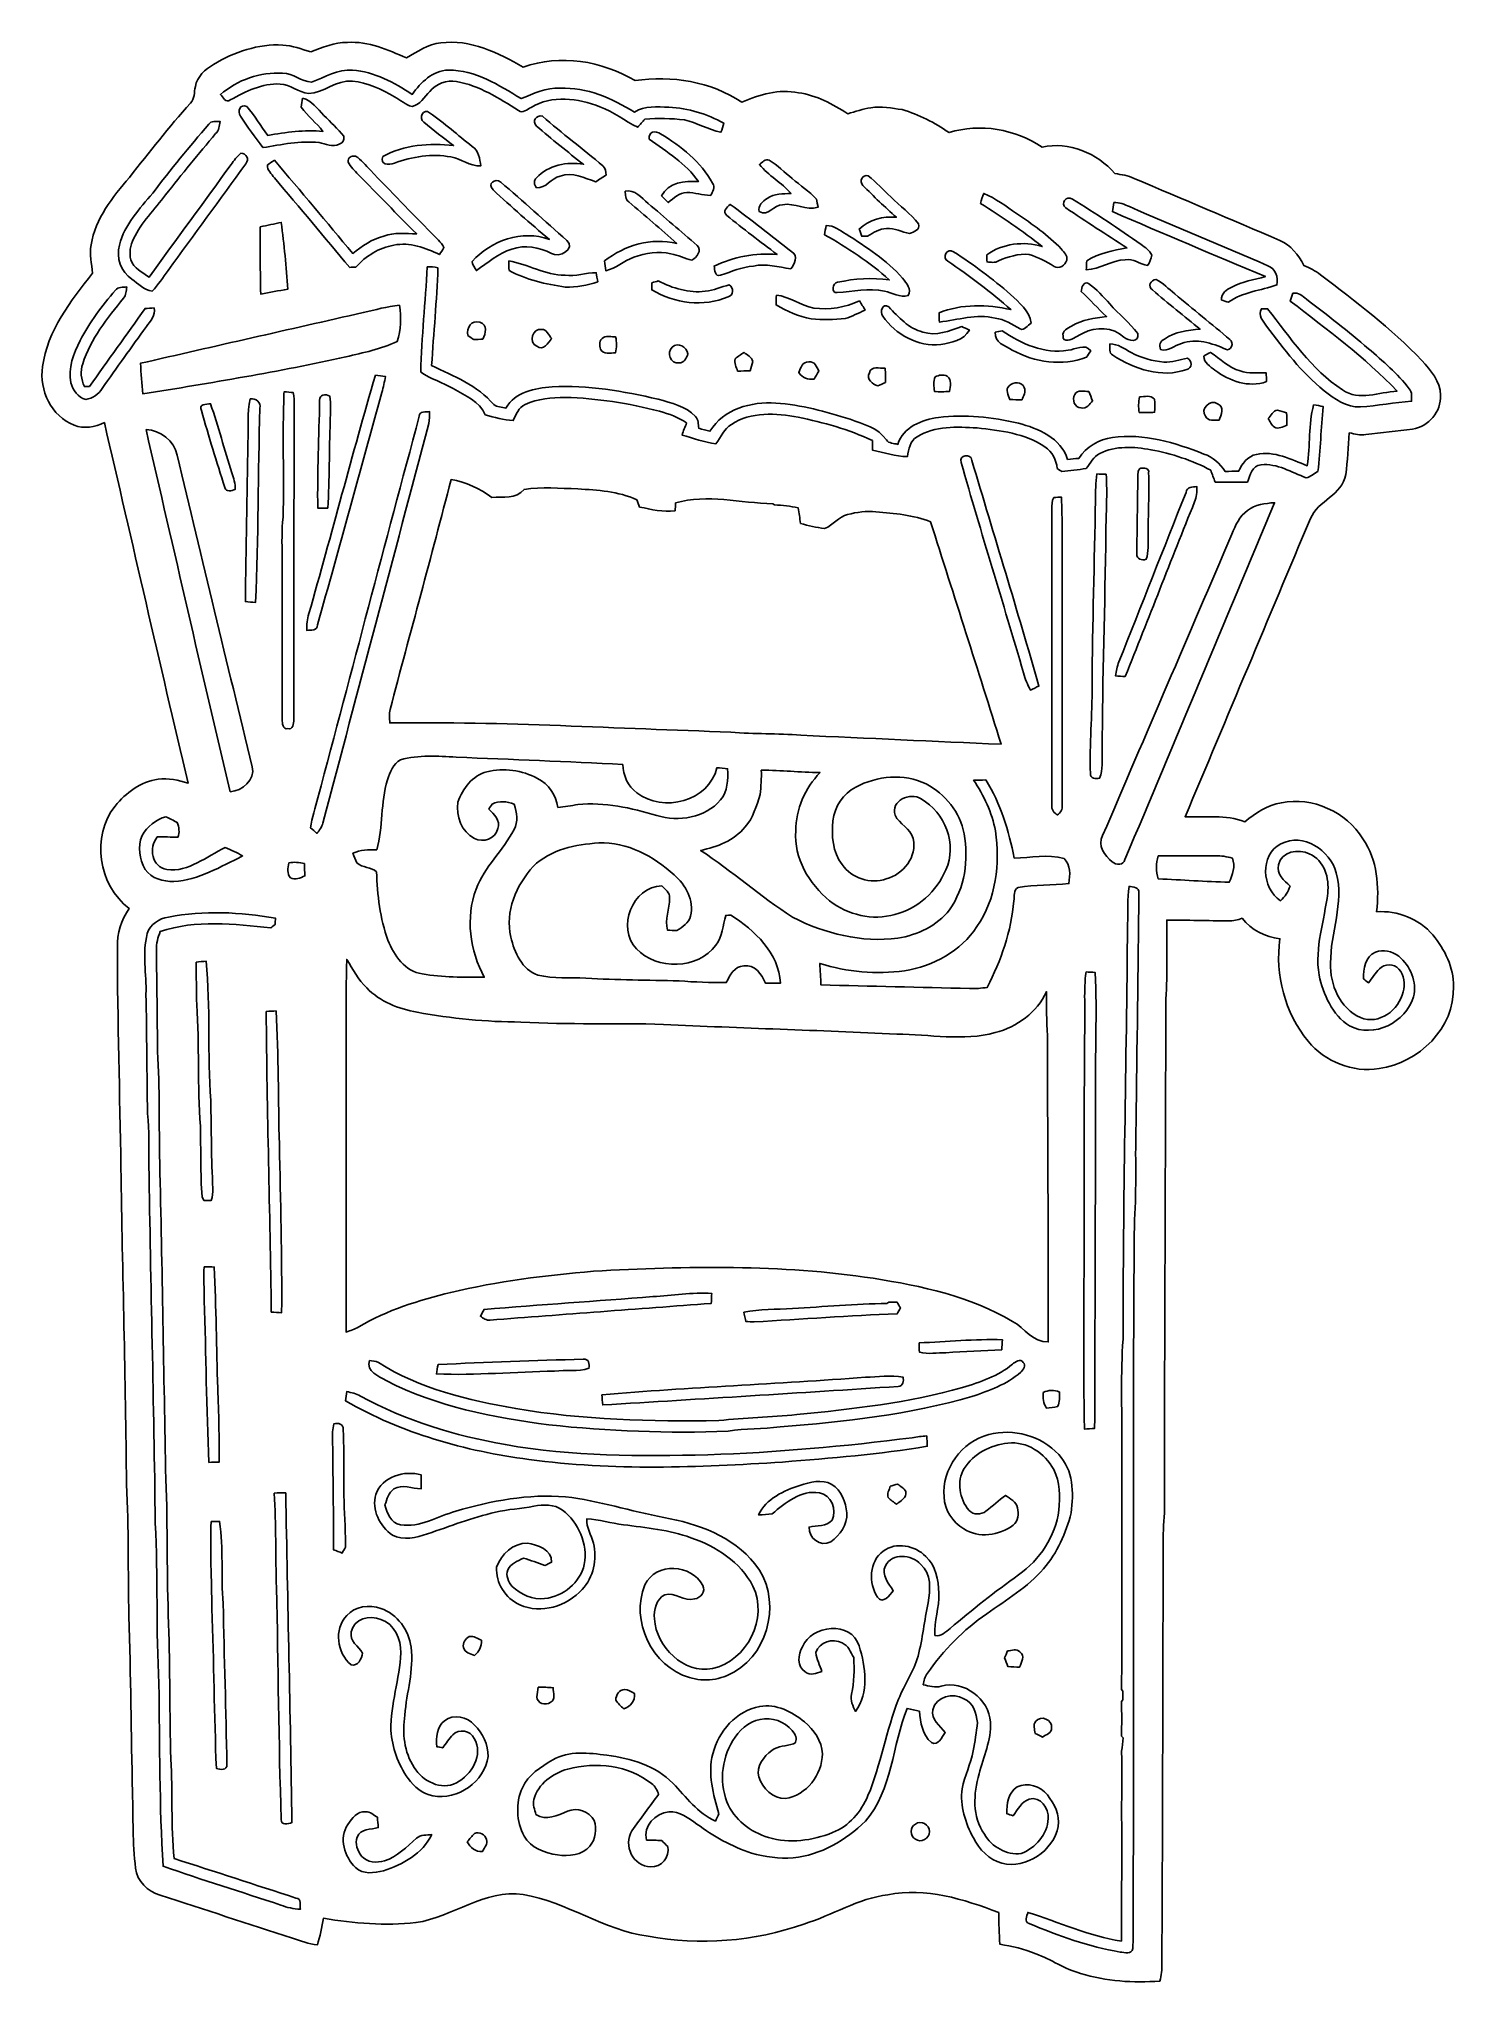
# Model space of a CAD drawing. Header units: centimetres. Extents: x -9.6 to 9.7, y -13.3 to 13.2.
import ezdxf

# ---------------------------------------------------------------- set-up
doc = ezdxf.new("R2010")
doc.units = ezdxf.units.CM
doc.header["$MEASUREMENT"] = 0
doc.layers.add('Camada 1', color=7, linetype='Continuous')

msp = doc.modelspace()

# ---------------------------------------------------------------- linework, layer by layer
at = {"layer": 'Camada 1', "color": 156}
for points, knots in [([(-5.89738, 13.00268), (-5.73405, 13.05594), (-5.57388, 13.13532), (-5.39679, 13.12932), (-5.39679, 13.12932), (-5.1114, 13.14767), (-4.84681, 13.02773), (-4.59139, 12.91801), (-4.59139, 12.91801), (-4.44641, 13.0055), (-4.30106, 13.10569), (-4.12715, 13.12262), (-4.12715, 13.12262), (-3.72426, 13.1773), (-3.34186, 12.98821), (-3.00284, 12.79312), (-3.00284, 12.79312), (-2.50084, 12.97552), (-1.93357, 12.87568), (-1.48096, 12.61004), (-1.48096, 12.61004), (-0.9839, 12.68306), (-0.45084, 12.59733), (-0.02786, 12.31652), (-0.02786, 12.31652), (0.21201, 12.4213), (0.47978, 12.49856), (0.74259, 12.44388), (0.74259, 12.44388), (0.98882, 12.41143), (1.2086, 12.29077), (1.41393, 12.15812), (1.41393, 12.15812), (1.51835, 12.18564), (1.61995, 12.22728), (1.7279, 12.24103), (1.7279, 12.24103), (1.87077, 12.26326), (2.01365, 12.23398), (2.15511, 12.21528), (2.15511, 12.21528), (2.3823, 12.14402), (2.5982, 12.03924), (2.79259, 11.90166), (2.79259, 11.90166), (3.21909, 12.03501), (3.68864, 11.94858), (4.05835, 11.70446), (4.05835, 11.70446), (4.42241, 11.78313), (4.81329, 11.62367), (5.05037, 11.34427), (5.05037, 11.34427), (5.13997, 11.33157), (5.22993, 11.31534), (5.31388, 11.27901), (5.31388, 11.27901), (5.97393, 10.99678), (6.63539, 10.71809), (7.29543, 10.43587), (7.29543, 10.43587), (7.44748, 10.37131), (7.54803, 10.23408), (7.62494, 10.09332), (7.62494, 10.09332), (7.70431, 10.06016), (7.78191, 10.02171), (7.85001, 9.96844), (7.85001, 9.96844), (8.32908, 9.60331), (8.81097, 9.23678), (9.22901, 8.80145), (9.22901, 8.80145), (9.34685, 8.66775), (9.48619, 8.51817), (9.48231, 8.32767), (9.48231, 8.32767), (9.49819, 8.10683), (9.31932, 7.89939), (9.10342, 7.86729), (9.10342, 7.86729), (8.89175, 7.83802), (8.67903, 7.81897), (8.46701, 7.79251), (8.46701, 7.79251), (8.39082, 7.7798), (8.31566, 7.80133), (8.24159, 7.81578), (8.24159, 7.81578), (8.23029, 7.62599), (8.21831, 7.43584), (8.19219, 7.24746), (8.19219, 7.24746), (8.14704, 6.96982), (7.81507, 6.89645), (7.71243, 6.64915), (7.71243, 6.64915), (7.14021, 5.29836), (6.5793, 3.94263), (6.00638, 2.59221), (6.00638, 2.59221), (6.27803, 2.5788), (6.5599, 2.62678), (6.81989, 2.52377), (6.81989, 2.52377), (6.96595, 2.6423), (7.12681, 2.75166), (7.3166, 2.782), (7.3166, 2.782), (7.74135, 2.86843), (8.19962, 2.65677), (8.42751, 2.29164), (8.42751, 2.29164), (8.62295, 2.00271), (8.65292, 1.63795), (8.61236, 1.29998), (8.61236, 1.29998), (8.89847, 1.31621), (9.19339, 1.20473), (9.3786, 0.98283), (9.3786, 0.98283), (9.54017, 0.78598), (9.66752, 0.54186), (9.65834, 0.28081), (9.65834, 0.28081), (9.68233, -0.28222), (9.1842, -0.75988), (8.64799, -0.83467), (8.64799, -0.83467), (8.28815, -0.89429), (7.91069, -0.74329), (7.68103, -0.46355), (7.68103, -0.46355), (7.36494, -0.07796), (7.22806, 0.43956), (7.29755, 0.93203), (7.29755, 0.93203), (7.09471, 0.9532), (6.9095, 1.05127), (6.78215, 1.21072), (6.78215, 1.21072), (6.72287, 1.18779), (6.6608, 1.17193), (6.59694, 1.1751), (6.59694, 1.1751), (6.31684, 1.17615), (6.03673, 1.18604), (5.75663, 1.18604), (5.75663, 1.18604), (5.75274, 0.8269), (5.76757, 0.46708), (5.74462, 0.10795), (5.74462, 0.10795), (5.73933, -2.22179), (5.72557, -4.55188), (5.72381, -6.88199), (5.72381, -6.88199), (5.69629, -7.18572), (5.71076, -7.49087), (5.70723, -7.79568), (5.70723, -7.79568), (5.7023, -9.53593), (5.69948, -11.27653), (5.68995, -13.01679), (5.68995, -13.01679), (5.69207, -13.09582), (5.68254, -13.17519), (5.66242, -13.25209), (5.66242, -13.25209), (5.30119, -13.28032), (4.93218, -13.25597), (4.58435, -13.15049), (4.58435, -13.15049), (4.36879, -13.0884), (4.18217, -12.95788), (3.97262, -12.88026), (3.97262, -12.88026), (3.81635, -12.81394), (3.64949, -12.78149), (3.48333, -12.74974), (3.48333, -12.74974), (3.47451, -12.60686), (3.46957, -12.46363), (3.4692, -12.32076), (3.4692, -12.32076), (2.99332, -12.13379), (2.47509, -11.98104), (1.96037, -12.07698), (1.96037, -12.07698), (1.55397, -12.12885), (1.20402, -12.35674), (0.81808, -12.47634), (0.81808, -12.47634), (0.1404, -12.71481), (-0.59796, -12.77267), (-1.30457, -12.6432), (-1.30457, -12.6432), (-1.9057, -12.56347), (-2.40911, -12.17153), (-3.00496, -12.07593), (-3.00496, -12.07593), (-3.52953, -11.9962), (-3.96416, -12.38284), (-4.4651, -12.45729), (-4.4651, -12.45729), (-4.88421, -12.50102), (-5.30825, -12.46928), (-5.72311, -12.39731), (-5.72311, -12.39731), (-5.74428, -12.52007), (-5.76967, -12.64214), (-5.80672, -12.76139), (-5.80672, -12.76139), (-5.92313, -12.7455), (-6.03462, -12.70635), (-6.14503, -12.66859), (-6.14503, -12.66859), (-6.74616, -12.47457), (-7.34589, -12.27807), (-7.94631, -12.08263), (-7.94631, -12.08263), (-8.11494, -12.03607), (-8.26205, -11.89389), (-8.28145, -11.71575), (-8.28145, -11.71575), (-8.32449, -11.37496), (-8.3118, -11.03066), (-8.32343, -10.68811), (-8.32343, -10.68811), (-8.34072, -9.888), (-8.34707, -9.08755), (-8.37071, -8.28781), (-8.37071, -8.28781), (-8.38658, -7.68914), (-8.37247, -7.08978), (-8.40598, -6.49216), (-8.40598, -6.49216), (-8.41551, -5.05636), (-8.46067, -3.62126), (-8.48006, -2.18546), (-8.48006, -2.18546), (-8.49595, -1.18568), (-8.52734, -0.18661), (-8.52946, 0.81314), (-8.52946, 0.81314), (-8.53863, 1.004), (-8.47336, 1.18816), (-8.36859, 1.34513), (-8.36859, 1.34513), (-8.78945, 1.6577), (-8.88929, 2.32587), (-8.56014, 2.73755), (-8.56014, 2.73755), (-8.41162, 2.91747), (-8.2109, 3.06987), (-7.97418, 3.10303), (-7.97418, 3.10303), (-7.83483, 3.12454), (-7.69691, 3.0868), (-7.56391, 3.04906), (-7.56391, 3.04906), (-7.95443, 4.68241), (-8.32626, 6.32107), (-8.7062, 7.9569), (-8.7062, 7.9569), (-8.83425, 7.89763), (-8.98348, 7.86341), (-9.1193, 7.92056), (-9.1193, 7.92056), (-9.42763, 8.04227), (-9.59767, 8.39611), (-9.54652, 8.71714), (-9.54652, 8.71714), (-9.48337, 9.20785), (-9.1634, 9.61143), (-8.86742, 9.98819), (-8.86742, 9.98819), (-8.87694, 10.1166), (-8.91222, 10.24572), (-8.88611, 10.37483), (-8.88611, 10.37483), (-8.83073, 10.73326), (-8.5919, 11.02395), (-8.36541, 11.29312), (-8.36541, 11.29312), (-8.09307, 11.63284), (-7.82637, 11.97821), (-7.53533, 12.30277), (-7.53533, 12.30277), (-7.47006, 12.35886), (-7.48911, 12.4534), (-7.46724, 12.52854), (-7.46724, 12.52854), (-7.44395, 12.66401), (-7.33283, 12.76244), (-7.22066, 12.83052), (-7.22066, 12.83052), (-6.93807, 12.9995), (-6.61105, 13.11133), (-6.27839, 13.09369), (-6.27839, 13.09369), (-6.14644, 13.08734), (-6.02333, 13.0369), (-5.89738, 13.00268)], [0, 0, 0, 0, 0.01298701, 0.01298701, 0.01298701, 0.01298701, 0.02597403, 0.02597403, 0.02597403, 0.02597403, 0.03896104, 0.03896104, 0.03896104, 0.03896104, 0.05194805, 0.05194805, 0.05194805, 0.05194805, 0.06493506, 0.06493506, 0.06493506, 0.06493506, 0.07792208, 0.07792208, 0.07792208, 0.07792208, 0.09090909, 0.09090909, 0.09090909, 0.09090909, 0.1038961, 0.1038961, 0.1038961, 0.1038961, 0.11688312, 0.11688312, 0.11688312, 0.11688312, 0.12987013, 0.12987013, 0.12987013, 0.12987013, 0.14285714, 0.14285714, 0.14285714, 0.14285714, 0.15584416, 0.15584416, 0.15584416, 0.15584416, 0.16883117, 0.16883117, 0.16883117, 0.16883117, 0.18181818, 0.18181818, 0.18181818, 0.18181818, 0.19480519, 0.19480519, 0.19480519, 0.19480519, 0.20779221, 0.20779221, 0.20779221, 0.20779221, 0.22077922, 0.22077922, 0.22077922, 0.22077922, 0.23376623, 0.23376623, 0.23376623, 0.23376623, 0.24675325, 0.24675325, 0.24675325, 0.24675325, 0.25974026, 0.25974026, 0.25974026, 0.25974026, 0.27272727, 0.27272727, 0.27272727, 0.27272727, 0.28571429, 0.28571429, 0.28571429, 0.28571429, 0.2987013, 0.2987013, 0.2987013, 0.2987013, 0.31168831, 0.31168831, 0.31168831, 0.31168831, 0.32467532, 0.32467532, 0.32467532, 0.32467532, 0.33766234, 0.33766234, 0.33766234, 0.33766234, 0.35064935, 0.35064935, 0.35064935, 0.35064935, 0.36363636, 0.36363636, 0.36363636, 0.36363636, 0.37662338, 0.37662338, 0.37662338, 0.37662338, 0.38961039, 0.38961039, 0.38961039, 0.38961039, 0.4025974, 0.4025974, 0.4025974, 0.4025974, 0.41558442, 0.41558442, 0.41558442, 0.41558442, 0.42857143, 0.42857143, 0.42857143, 0.42857143, 0.44155844, 0.44155844, 0.44155844, 0.44155844, 0.45454545, 0.45454545, 0.45454545, 0.45454545, 0.46753247, 0.46753247, 0.46753247, 0.46753247, 0.48051948, 0.48051948, 0.48051948, 0.48051948, 0.49350649, 0.49350649, 0.49350649, 0.49350649, 0.50649351, 0.50649351, 0.50649351, 0.50649351, 0.51948052, 0.51948052, 0.51948052, 0.51948052, 0.53246753, 0.53246753, 0.53246753, 0.53246753, 0.54545455, 0.54545455, 0.54545455, 0.54545455, 0.55844156, 0.55844156, 0.55844156, 0.55844156, 0.57142857, 0.57142857, 0.57142857, 0.57142857, 0.58441558, 0.58441558, 0.58441558, 0.58441558, 0.5974026, 0.5974026, 0.5974026, 0.5974026, 0.61038961, 0.61038961, 0.61038961, 0.61038961, 0.62337662, 0.62337662, 0.62337662, 0.62337662, 0.63636364, 0.63636364, 0.63636364, 0.63636364, 0.64935065, 0.64935065, 0.64935065, 0.64935065, 0.66233766, 0.66233766, 0.66233766, 0.66233766, 0.67532468, 0.67532468, 0.67532468, 0.67532468, 0.68831169, 0.68831169, 0.68831169, 0.68831169, 0.7012987, 0.7012987, 0.7012987, 0.7012987, 0.71428571, 0.71428571, 0.71428571, 0.71428571, 0.72727273, 0.72727273, 0.72727273, 0.72727273, 0.74025974, 0.74025974, 0.74025974, 0.74025974, 0.75324675, 0.75324675, 0.75324675, 0.75324675, 0.76623377, 0.76623377, 0.76623377, 0.76623377, 0.77922078, 0.77922078, 0.77922078, 0.77922078, 0.79220779, 0.79220779, 0.79220779, 0.79220779, 0.80519481, 0.80519481, 0.80519481, 0.80519481, 0.81818182, 0.81818182, 0.81818182, 0.81818182, 0.83116883, 0.83116883, 0.83116883, 0.83116883, 0.84415584, 0.84415584, 0.84415584, 0.84415584, 0.85714286, 0.85714286, 0.85714286, 0.85714286, 0.87012987, 0.87012987, 0.87012987, 0.87012987, 0.88311688, 0.88311688, 0.88311688, 0.88311688, 0.8961039, 0.8961039, 0.8961039, 0.8961039, 0.90909091, 0.90909091, 0.90909091, 0.90909091, 0.92207792, 0.92207792, 0.92207792, 0.92207792, 0.93506494, 0.93506494, 0.93506494, 0.93506494, 0.94805195, 0.94805195, 0.94805195, 0.94805195, 0.96103896, 0.96103896, 0.96103896, 0.96103896, 0.97402597, 0.97402597, 0.97402597, 0.97402597, 1, 1, 1, 1]), ([(-5.8868, 12.58851), (-5.8868, 12.58851), (-5.8868, 12.58851), (-5.8868, 12.58851), (-5.8868, 12.58851), (-6.02543, 12.59733), (-6.13692, 12.70881), (-6.27909, 12.71093), (-6.27909, 12.71093), (-6.58247, 12.72928), (-6.89609, 12.6185), (-7.12611, 12.42025), (-7.12611, 12.42025), (-7.08978, 12.38708), (-7.05379, 12.29924), (-6.99169, 12.34651), (-6.99169, 12.34651), (-6.7839, 12.46222), (-6.55778, 12.57546), (-6.31296, 12.56312), (-6.31296, 12.56312), (-6.17431, 12.55535), (-6.06531, 12.44881), (-5.92842, 12.43612), (-5.92842, 12.43612), (-5.71534, 12.43682), (-5.54672, 12.62238), (-5.3294, 12.60298), (-5.3294, 12.60298), (-5.12304, 12.58076), (-4.93077, 12.49186), (-4.75438, 12.38708), (-4.75438, 12.38708), (-4.67571, 12.34404), (-4.60728, 12.27807), (-4.51801, 12.25796), (-4.51801, 12.25796), (-4.40619, 12.27807), (-4.34974, 12.38637), (-4.27672, 12.46152), (-4.27672, 12.46152), (-4.19206, 12.56806), (-4.04636, 12.62415), (-3.9123, 12.59733), (-3.9123, 12.59733), (-3.60186, 12.5416), (-3.33162, 12.36909), (-3.06916, 12.20363), (-3.06916, 12.20363), (-3.01025, 12.15602), (-2.95027, 12.22057), (-2.89772, 12.24562), (-2.89772, 12.24562), (-2.61338, 12.41601), (-2.25672, 12.37014), (-1.96144, 12.25232), (-1.96144, 12.25232), (-1.77553, 12.1867), (-1.62102, 12.06146), (-1.44604, 11.97433), (-1.44604, 11.97433), (-1.41323, 12.01137), (-1.38041, 12.04877), (-1.34796, 12.08617), (-1.34796, 12.08617), (-1.16874, 12.09992), (-0.98882, 12.09604), (-0.81033, 12.07417), (-0.81033, 12.07417), (-0.63782, 12.03713), (-0.48436, 11.94258), (-0.31291, 11.90589), (-0.31291, 11.90589), (-0.2981, 11.94681), (-0.28468, 11.98809), (-0.27305, 12.03042), (-0.27305, 12.03042), (-0.5027, 12.15602), (-0.75776, 12.23398), (-1.01988, 12.24808), (-1.01988, 12.24808), (-1.17863, 12.25268), (-1.34902, 12.2689), (-1.49083, 12.18141), (-1.49083, 12.18141), (-1.79492, 12.36698), (-2.13818, 12.52466), (-2.50296, 12.50491), (-2.50296, 12.50491), (-2.69134, 12.51655), (-2.86244, 12.43259), (-3.03176, 12.36415), (-3.03176, 12.36415), (-3.3348, 12.54724), (-3.65583, 12.75608), (-4.02307, 12.75291), (-4.02307, 12.75291), (-4.23898, 12.74833), (-4.39737, 12.58428), (-4.51484, 12.42094), (-4.51484, 12.42094), (-4.76003, 12.58181), (-5.03025, 12.73104), (-5.32835, 12.75256), (-5.32835, 12.75256), (-5.53049, 12.76843), (-5.70476, 12.65484), (-5.8868, 12.58851)], [0, 0, 0, 0, 0.03571429, 0.03571429, 0.03571429, 0.03571429, 0.07142857, 0.07142857, 0.07142857, 0.07142857, 0.10714286, 0.10714286, 0.10714286, 0.10714286, 0.14285714, 0.14285714, 0.14285714, 0.14285714, 0.17857143, 0.17857143, 0.17857143, 0.17857143, 0.21428571, 0.21428571, 0.21428571, 0.21428571, 0.25, 0.25, 0.25, 0.25, 0.28571429, 0.28571429, 0.28571429, 0.28571429, 0.32142857, 0.32142857, 0.32142857, 0.32142857, 0.35714286, 0.35714286, 0.35714286, 0.35714286, 0.39285714, 0.39285714, 0.39285714, 0.39285714, 0.42857143, 0.42857143, 0.42857143, 0.42857143, 0.46428571, 0.46428571, 0.46428571, 0.46428571, 0.5, 0.5, 0.5, 0.5, 0.53571429, 0.53571429, 0.53571429, 0.53571429, 0.57142857, 0.57142857, 0.57142857, 0.57142857, 0.60714286, 0.60714286, 0.60714286, 0.60714286, 0.64285714, 0.64285714, 0.64285714, 0.64285714, 0.67857143, 0.67857143, 0.67857143, 0.67857143, 0.71428571, 0.71428571, 0.71428571, 0.71428571, 0.75, 0.75, 0.75, 0.75, 0.78571429, 0.78571429, 0.78571429, 0.78571429, 0.82142857, 0.82142857, 0.82142857, 0.82142857, 0.85714286, 0.85714286, 0.85714286, 0.85714286, 0.89285714, 0.89285714, 0.89285714, 0.89285714, 0.92857143, 0.92857143, 0.92857143, 0.92857143, 1, 1, 1, 1]), ([(-6.0085, 12.37226), (-6.0085, 12.37226), (-6.0085, 12.37226), (-6.0085, 12.37226), (-6.0085, 12.37226), (-6.01627, 12.33064), (-6.02156, 12.28831), (-6.02473, 12.24597), (-6.02473, 12.24597), (-5.94006, 12.12532), (-5.81907, 12.03536), (-5.72981, 11.91754), (-5.72981, 11.91754), (-5.98099, 11.94469), (-6.23464, 11.90519), (-6.48229, 11.86356), (-6.48229, 11.86356), (-6.57859, 11.99373), (-6.65973, 12.13555), (-6.76733, 12.25655), (-6.76733, 12.25655), (-6.86223, 12.29783), (-6.89785, 12.19376), (-6.85375, 12.12603), (-6.85375, 12.12603), (-6.75534, 11.98068), (-6.6548, 11.8364), (-6.54685, 11.69775), (-6.54685, 11.69775), (-6.29496, 11.73973), (-6.0399, 11.793), (-5.78309, 11.76549), (-5.78309, 11.76549), (-5.69207, 11.75384), (-5.59929, 11.69175), (-5.51003, 11.74644), (-5.51003, 11.74644), (-5.4557, 11.76019), (-5.43489, 11.79547), (-5.44759, 11.85192), (-5.44759, 11.85192), (-5.52767, 11.95563), (-5.6268, 12.04241), (-5.71675, 12.13696), (-5.71675, 12.13696), (-5.80565, 12.2248), (-5.88222, 12.33663), (-6.0085, 12.37226)], [0, 0, 0, 0, 0.07692308, 0.07692308, 0.07692308, 0.07692308, 0.15384615, 0.15384615, 0.15384615, 0.15384615, 0.23076923, 0.23076923, 0.23076923, 0.23076923, 0.30769231, 0.30769231, 0.30769231, 0.30769231, 0.38461538, 0.38461538, 0.38461538, 0.38461538, 0.46153846, 0.46153846, 0.46153846, 0.46153846, 0.53846154, 0.53846154, 0.53846154, 0.53846154, 0.61538462, 0.61538462, 0.61538462, 0.61538462, 0.69230769, 0.69230769, 0.69230769, 0.69230769, 0.76923077, 0.76923077, 0.76923077, 0.76923077, 0.84615385, 0.84615385, 0.84615385, 0.84615385, 1, 1, 1, 1]), ([(-4.35715, 12.04488), (-4.35715, 12.04488), (-4.35715, 12.04488), (-4.35715, 12.04488), (-4.35715, 12.04488), (-4.22521, 11.93482), (-4.08975, 11.82863), (-3.95252, 11.72457), (-3.95252, 11.72457), (-4.27601, 11.76125), (-4.62704, 11.74009), (-4.91489, 11.57675), (-4.91489, 11.57675), (-4.96252, 11.46457), (-4.83093, 11.45398), (-4.75862, 11.48749), (-4.75862, 11.48749), (-4.51343, 11.57393), (-4.24709, 11.6219), (-3.98885, 11.5704), (-3.98885, 11.5704), (-3.8481, 11.54641), (-3.73027, 11.44269), (-3.58315, 11.44869), (-3.58315, 11.44869), (-3.59339, 11.54641), (-3.60927, 11.65577), (-3.69851, 11.71434), (-3.69851, 11.71434), (-3.89325, 11.86497), (-4.0774, 12.03042), (-4.27848, 12.17259), (-4.27848, 12.17259), (-4.35997, 12.24386), (-4.43583, 12.09393), (-4.35715, 12.04488)], [0, 0, 0, 0, 0.1, 0.1, 0.1, 0.1, 0.2, 0.2, 0.2, 0.2, 0.3, 0.3, 0.3, 0.3, 0.4, 0.4, 0.4, 0.4, 0.5, 0.5, 0.5, 0.5, 0.6, 0.6, 0.6, 0.6, 0.7, 0.7, 0.7, 0.7, 0.8, 0.8, 0.8, 0.8, 1, 1, 1, 1]), ([(-7.28591, 12.01561), (-7.28591, 12.01561), (-7.28591, 12.01561), (-7.28591, 12.01561), (-7.28591, 12.01561), (-7.54839, 11.71081), (-7.80097, 11.39754), (-8.04721, 11.07934), (-8.04721, 11.07934), (-8.22713, 10.8652), (-8.42962, 10.65035), (-8.50123, 10.37201), (-8.50123, 10.37201), (-8.54816, 10.20091), (-8.48112, 10.00619), (-8.33225, 9.90776), (-8.33225, 9.90776), (-8.2437, 9.85026), (-8.1668, 9.75536), (-8.05603, 9.74583), (-8.05603, 9.74583), (-7.97207, 9.8298), (-7.90998, 9.9321), (-7.83978, 10.02735), (-7.83978, 10.02735), (-7.48665, 10.51065), (-7.13176, 10.9929), (-6.7818, 11.47833), (-6.7818, 11.47833), (-6.72711, 11.53971), (-6.76909, 11.6219), (-6.84954, 11.6212), (-6.84954, 11.6212), (-6.90174, 11.57745), (-6.9416, 11.52136), (-6.98146, 11.46704), (-6.98146, 11.46704), (-7.34976, 10.95445), (-7.729, 10.45033), (-8.09448, 9.93598), (-8.09448, 9.93598), (-8.18868, 9.99912), (-8.30473, 10.05593), (-8.34707, 10.16846), (-8.34707, 10.16846), (-8.36859, 10.26512), (-8.35519, 10.36919), (-8.30968, 10.45703), (-8.30968, 10.45703), (-8.20102, 10.68105), (-8.02216, 10.85814), (-7.87223, 11.05358), (-7.87223, 11.05358), (-7.65245, 11.33722), (-7.42244, 11.61273), (-7.19137, 11.88755), (-7.19137, 11.88755), (-7.1455, 11.932), (-7.13846, 11.99479), (-7.13139, 12.05476), (-7.13139, 12.05476), (-7.18397, 12.04806), (-7.25204, 12.06887), (-7.28591, 12.01561)], [0, 0, 0, 0, 0.05882353, 0.05882353, 0.05882353, 0.05882353, 0.11764706, 0.11764706, 0.11764706, 0.11764706, 0.17647059, 0.17647059, 0.17647059, 0.17647059, 0.23529412, 0.23529412, 0.23529412, 0.23529412, 0.29411765, 0.29411765, 0.29411765, 0.29411765, 0.35294118, 0.35294118, 0.35294118, 0.35294118, 0.41176471, 0.41176471, 0.41176471, 0.41176471, 0.47058824, 0.47058824, 0.47058824, 0.47058824, 0.52941176, 0.52941176, 0.52941176, 0.52941176, 0.58823529, 0.58823529, 0.58823529, 0.58823529, 0.64705882, 0.64705882, 0.64705882, 0.64705882, 0.70588235, 0.70588235, 0.70588235, 0.70588235, 0.76470588, 0.76470588, 0.76470588, 0.76470588, 0.82352941, 0.82352941, 0.82352941, 0.82352941, 0.88235294, 0.88235294, 0.88235294, 0.88235294, 1, 1, 1, 1]), ([(-2.82292, 11.99126), (-2.82292, 11.99126), (-2.82292, 11.99126), (-2.82292, 11.99126), (-2.82292, 11.99126), (-2.61513, 11.81135), (-2.39994, 11.63778), (-2.18157, 11.47021), (-2.18157, 11.47021), (-2.40911, 11.50831), (-2.66064, 11.46069), (-2.82292, 11.28712), (-2.82292, 11.28712), (-2.86597, 11.2529), (-2.85503, 11.18869), (-2.82256, 11.15094), (-2.82256, 11.15094), (-2.69309, 11.13719), (-2.62431, 11.28641), (-2.50084, 11.30793), (-2.50084, 11.30793), (-2.3368, 11.37284), (-2.17099, 11.285), (-2.01753, 11.23102), (-2.01753, 11.23102), (-1.97097, 11.26278), (-1.92369, 11.29347), (-1.87571, 11.32346), (-1.87571, 11.32346), (-1.88524, 11.36685), (-1.87749, 11.42047), (-1.91981, 11.44799), (-1.91981, 11.44799), (-2.18863, 11.68011), (-2.47614, 11.88966), (-2.74109, 12.12603), (-2.74109, 12.12603), (-2.82504, 12.14437), (-2.89348, 12.05512), (-2.82292, 11.99126)], [0, 0, 0, 0, 0.09090909, 0.09090909, 0.09090909, 0.09090909, 0.18181818, 0.18181818, 0.18181818, 0.18181818, 0.27272727, 0.27272727, 0.27272727, 0.27272727, 0.36363636, 0.36363636, 0.36363636, 0.36363636, 0.45454545, 0.45454545, 0.45454545, 0.45454545, 0.54545455, 0.54545455, 0.54545455, 0.54545455, 0.63636364, 0.63636364, 0.63636364, 0.63636364, 0.72727273, 0.72727273, 0.72727273, 0.72727273, 0.81818182, 0.81818182, 0.81818182, 0.81818182, 1, 1, 1, 1]), ([(-1.28939, 11.81381), (-1.28939, 11.81381), (-1.28939, 11.81381), (-1.28939, 11.81381), (-1.28939, 11.81381), (-1.05304, 11.63884), (-0.78916, 11.48538), (-0.62018, 11.23561), (-0.62018, 11.23561), (-0.80573, 11.24866), (-1.02551, 11.22503), (-1.12148, 11.04053), (-1.12148, 11.04053), (-1.09149, 11.00983), (-1.0615, 10.9795), (-1.03082, 10.94951), (-1.03082, 10.94951), (-0.95496, 11.00772), (-0.87877, 11.08498), (-0.77645, 11.0878), (-0.77645, 11.0878), (-0.66781, 11.08533), (-0.56339, 11.04793), (-0.45437, 11.04758), (-0.45437, 11.04758), (-0.42157, 11.09521), (-0.38805, 11.15871), (-0.42579, 11.21375), (-0.42579, 11.21375), (-0.58454, 11.50513), (-0.85619, 11.71539), (-1.13454, 11.88543), (-1.13454, 11.88543), (-1.19698, 11.93623), (-1.30844, 11.91259), (-1.28939, 11.81381)], [0, 0, 0, 0, 0.1, 0.1, 0.1, 0.1, 0.2, 0.2, 0.2, 0.2, 0.3, 0.3, 0.3, 0.3, 0.4, 0.4, 0.4, 0.4, 0.5, 0.5, 0.5, 0.5, 0.6, 0.6, 0.6, 0.6, 0.7, 0.7, 0.7, 0.7, 0.8, 0.8, 0.8, 0.8, 1, 1, 1, 1]), ([(-5.38726, 11.49879), (-5.38726, 11.49879), (-5.38726, 11.49879), (-5.38726, 11.49879), (-5.38726, 11.49879), (-5.35552, 11.43316), (-5.29802, 11.38449), (-5.24932, 11.33122), (-5.24932, 11.33122), (-4.98228, 11.06487), (-4.7251, 10.7883), (-4.45416, 10.52547), (-4.45416, 10.52547), (-4.60375, 10.52688), (-4.75896, 10.54487), (-4.90326, 10.49443), (-4.90326, 10.49443), (-5.06095, 10.45068), (-5.19888, 10.35897), (-5.32518, 10.25771), (-5.32518, 10.25771), (-5.67831, 10.68175), (-6.03144, 11.1058), (-6.39056, 11.52489), (-6.39056, 11.52489), (-6.42372, 11.50549), (-6.45548, 11.48468), (-6.48616, 11.46209), (-6.48616, 11.46209), (-6.49111, 11.38872), (-6.43149, 11.33862), (-6.39056, 11.28571), (-6.39056, 11.28571), (-6.0466, 10.88213), (-5.709, 10.47326), (-5.36645, 10.06827), (-5.36645, 10.06827), (-5.33788, 10.06933), (-5.3093, 10.07004), (-5.28072, 10.07109), (-5.28072, 10.07109), (-5.14772, 10.2242), (-4.96569, 10.33497), (-4.76496, 10.37025), (-4.76496, 10.37025), (-4.55012, 10.41541), (-4.33563, 10.33426), (-4.14479, 10.2422), (-4.14479, 10.2422), (-4.12255, 10.27253), (-4.10174, 10.30427), (-4.08269, 10.33709), (-4.08269, 10.33709), (-4.12114, 10.41435), (-4.19135, 10.46797), (-4.24814, 10.53112), (-4.24814, 10.53112), (-4.53107, 10.81405), (-4.80694, 11.10403), (-5.08528, 11.39154), (-5.08528, 11.39154), (-5.1495, 11.45716), (-5.2077, 11.53125), (-5.28601, 11.58098), (-5.28601, 11.58098), (-5.35305, 11.59228), (-5.38656, 11.56511), (-5.38726, 11.49879)], [0, 0, 0, 0, 0.05555556, 0.05555556, 0.05555556, 0.05555556, 0.11111111, 0.11111111, 0.11111111, 0.11111111, 0.16666667, 0.16666667, 0.16666667, 0.16666667, 0.22222222, 0.22222222, 0.22222222, 0.22222222, 0.27777778, 0.27777778, 0.27777778, 0.27777778, 0.33333333, 0.33333333, 0.33333333, 0.33333333, 0.38888889, 0.38888889, 0.38888889, 0.38888889, 0.44444444, 0.44444444, 0.44444444, 0.44444444, 0.5, 0.5, 0.5, 0.5, 0.55555556, 0.55555556, 0.55555556, 0.55555556, 0.61111111, 0.61111111, 0.61111111, 0.61111111, 0.66666667, 0.66666667, 0.66666667, 0.66666667, 0.72222222, 0.72222222, 0.72222222, 0.72222222, 0.77777778, 0.77777778, 0.77777778, 0.77777778, 0.83333333, 0.83333333, 0.83333333, 0.83333333, 0.88888889, 0.88888889, 0.88888889, 0.88888889, 1, 1, 1, 1]), ([(0.21201, 11.4681), (0.21201, 11.4681), (0.21201, 11.4681), (0.21201, 11.4681), (0.21201, 11.4681), (0.33584, 11.31605), (0.51293, 11.2215), (0.64169, 11.07404), (0.64169, 11.07404), (0.53092, 11.0684), (0.41205, 11.07333), (0.31679, 11.00666), (0.31679, 11.00666), (0.26034, 10.9668), (0.18238, 10.90541), (0.20884, 10.8264), (0.20884, 10.8264), (0.32878, 10.75019), (0.40745, 10.92799), (0.52775, 10.92129), (0.52775, 10.92129), (0.69285, 10.95092), (0.84666, 10.83591), (1.01035, 10.88531), (1.01035, 10.88531), (1.00471, 10.91352), (0.99342, 10.96997), (0.98812, 10.9982), (0.98812, 10.9982), (0.88723, 11.10156), (0.76694, 11.18376), (0.65792, 11.27759), (0.65792, 11.27759), (0.55245, 11.35944), (0.45966, 11.45928), (0.34466, 11.52771), (0.34466, 11.52771), (0.28892, 11.54888), (0.25118, 11.49631), (0.21201, 11.4681)], [0, 0, 0, 0, 0.09090909, 0.09090909, 0.09090909, 0.09090909, 0.18181818, 0.18181818, 0.18181818, 0.18181818, 0.27272727, 0.27272727, 0.27272727, 0.27272727, 0.36363636, 0.36363636, 0.36363636, 0.36363636, 0.45454545, 0.45454545, 0.45454545, 0.45454545, 0.54545455, 0.54545455, 0.54545455, 0.54545455, 0.63636364, 0.63636364, 0.63636364, 0.63636364, 0.72727273, 0.72727273, 0.72727273, 0.72727273, 0.81818182, 0.81818182, 0.81818182, 0.81818182, 1, 1, 1, 1]), ([(-3.41453, 11.12308), (-3.41453, 11.12308), (-3.41453, 11.12308), (-3.41453, 11.12308), (-3.41453, 11.12308), (-3.16476, 10.89236), (-2.91041, 10.66518), (-2.64795, 10.44927), (-2.64795, 10.44927), (-3.01978, 10.58192), (-3.4424, 10.43587), (-3.69817, 10.14835), (-3.69817, 10.14835), (-3.69817, 10.10073), (-3.66289, 10.06475), (-3.64208, 10.02523), (-3.64208, 10.02523), (-3.48543, 10.12719), (-3.34539, 10.26265), (-3.16089, 10.31451), (-3.16089, 10.31451), (-2.98167, 10.38119), (-2.78589, 10.34308), (-2.61937, 10.25877), (-2.61937, 10.25877), (-2.52024, 10.1861), (-2.2807, 10.32403), (-2.40946, 10.4341), (-2.40946, 10.4341), (-2.70862, 10.69975), (-3.00672, 10.96715), (-3.30941, 11.22856), (-3.30941, 11.22856), (-3.38949, 11.28641), (-3.49919, 11.20422), (-3.41453, 11.12308)], [0, 0, 0, 0, 0.1, 0.1, 0.1, 0.1, 0.2, 0.2, 0.2, 0.2, 0.3, 0.3, 0.3, 0.3, 0.4, 0.4, 0.4, 0.4, 0.5, 0.5, 0.5, 0.5, 0.6, 0.6, 0.6, 0.6, 0.7, 0.7, 0.7, 0.7, 0.8, 0.8, 0.8, 0.8, 1, 1, 1, 1]), ([(-1.61819, 11.10544), (-1.61819, 11.10544), (-1.61819, 11.10544), (-1.61819, 11.10544), (-1.61819, 11.10544), (-1.60725, 11.05534), (-1.61748, 10.9915), (-1.56703, 10.95974), (-1.56703, 10.95974), (-1.34866, 10.77207), (-1.12642, 10.58827), (-0.91298, 10.39459), (-0.91298, 10.39459), (-1.25871, 10.47608), (-1.62136, 10.3699), (-1.8983, 10.15612), (-1.8983, 10.15612), (-1.89264, 10.11166), (-1.88665, 10.06686), (-1.87995, 10.02242), (-1.87995, 10.02242), (-1.73989, 10.05346), (-1.63405, 10.15894), (-1.50035, 10.20586), (-1.50035, 10.20586), (-1.33914, 10.26336), (-1.16134, 10.29264), (-0.99236, 10.25172), (-0.99236, 10.25172), (-0.89358, 10.23479), (-0.80362, 10.18893), (-0.70696, 10.16528), (-0.70696, 10.16528), (-0.64347, 10.20303), (-0.56479, 10.30181), (-0.63675, 10.36637), (-0.63675, 10.36637), (-0.85724, 10.55863), (-1.08126, 10.74737), (-1.30245, 10.93893), (-1.30245, 10.93893), (-1.39593, 11.01548), (-1.48132, 11.1333), (-1.61819, 11.10544)], [0, 0, 0, 0, 0.08333333, 0.08333333, 0.08333333, 0.08333333, 0.16666667, 0.16666667, 0.16666667, 0.16666667, 0.25, 0.25, 0.25, 0.25, 0.33333333, 0.33333333, 0.33333333, 0.33333333, 0.41666667, 0.41666667, 0.41666667, 0.41666667, 0.5, 0.5, 0.5, 0.5, 0.58333333, 0.58333333, 0.58333333, 0.58333333, 0.66666667, 0.66666667, 0.66666667, 0.66666667, 0.75, 0.75, 0.75, 0.75, 0.83333333, 0.83333333, 0.83333333, 0.83333333, 1, 1, 1, 1]), ([(1.62065, 11.1834), (1.62065, 11.1834), (1.62065, 11.1834), (1.62065, 11.1834), (1.62065, 11.1834), (1.76635, 11.03241), (1.91947, 10.88813), (2.0768, 10.74949), (2.0768, 10.74949), (1.8923, 10.76677), (1.70568, 10.71845), (1.5688, 10.59003), (1.5688, 10.59003), (1.57797, 10.56534), (1.59597, 10.51594), (1.60479, 10.49126), (1.60479, 10.49126), (1.62489, 10.49126), (1.66475, 10.49055), (1.68485, 10.49055), (1.68485, 10.49055), (1.76388, 10.53923), (1.84538, 10.59532), (1.94203, 10.59673), (1.94203, 10.59673), (2.0521, 10.60838), (2.14948, 10.54206), (2.25636, 10.53076), (2.25636, 10.53076), (2.31634, 10.55475), (2.40347, 10.57557), (2.37912, 10.66058), (2.37912, 10.66058), (2.26625, 10.79641), (2.12514, 10.90507), (2.00025, 11.02959), (2.00025, 11.02959), (1.89618, 11.12237), (1.80481, 11.22962), (1.69262, 11.31252), (1.69262, 11.31252), (1.6076, 11.33792), (1.56598, 11.23914), (1.62065, 11.1834)], [0, 0, 0, 0, 0.08333333, 0.08333333, 0.08333333, 0.08333333, 0.16666667, 0.16666667, 0.16666667, 0.16666667, 0.25, 0.25, 0.25, 0.25, 0.33333333, 0.33333333, 0.33333333, 0.33333333, 0.41666667, 0.41666667, 0.41666667, 0.41666667, 0.5, 0.5, 0.5, 0.5, 0.58333333, 0.58333333, 0.58333333, 0.58333333, 0.66666667, 0.66666667, 0.66666667, 0.66666667, 0.75, 0.75, 0.75, 0.75, 0.83333333, 0.83333333, 0.83333333, 0.83333333, 1, 1, 1, 1]), ([(-0.23247, 10.77595), (-0.23247, 10.77595), (-0.23247, 10.77595), (-0.23247, 10.77595), (-0.23247, 10.77595), (-0.01023, 10.59215), (0.22153, 10.41858), (0.45084, 10.24325), (0.45084, 10.24325), (0.15628, 10.27077), (-0.13794, 10.20973), (-0.40569, 10.08661), (-0.40569, 10.08661), (-0.39263, 10.03229), (-0.40216, 9.93175), (-0.31644, 9.96279), (-0.31644, 9.96279), (-0.16968, 10.00901), (-0.0268, 10.07392), (0.12912, 10.08661), (0.12912, 10.08661), (0.30056, 10.12542), (0.46989, 10.07145), (0.63816, 10.0464), (0.63816, 10.0464), (0.69108, 10.1092), (0.74471, 10.22737), (0.65229, 10.28099), (0.65229, 10.28099), (0.37146, 10.49408), (0.09913, 10.71774), (-0.18591, 10.92517), (-0.18591, 10.92517), (-0.22825, 10.88989), (-0.30339, 10.82533), (-0.23247, 10.77595)], [0, 0, 0, 0, 0.1, 0.1, 0.1, 0.1, 0.2, 0.2, 0.2, 0.2, 0.3, 0.3, 0.3, 0.3, 0.4, 0.4, 0.4, 0.4, 0.5, 0.5, 0.5, 0.5, 0.6, 0.6, 0.6, 0.6, 0.7, 0.7, 0.7, 0.7, 0.8, 0.8, 0.8, 0.8, 1, 1, 1, 1]), ([(3.21909, 10.93927), (3.21909, 10.93927), (3.21909, 10.93927), (3.21909, 10.93927), (3.21909, 10.93927), (3.50979, 10.75831), (3.79341, 10.56569), (4.06118, 10.3519), (4.06118, 10.3519), (3.80753, 10.42705), (3.5239, 10.396), (3.30799, 10.23796), (3.30799, 10.23796), (3.30834, 10.20621), (3.30904, 10.17481), (3.30975, 10.14306), (3.30975, 10.14306), (3.36196, 10.13812), (3.41736, 10.12578), (3.46569, 10.15505), (3.46569, 10.15505), (3.59516, 10.21926), (3.73803, 10.25243), (3.88267, 10.24431), (3.88267, 10.24431), (4.00368, 10.20726), (4.11585, 10.14906), (4.22205, 10.08062), (4.22205, 10.08062), (4.29048, 10.039), (4.37373, 10.09791), (4.39561, 10.16494), (4.39561, 10.16494), (4.41077, 10.22808), (4.35573, 10.27571), (4.32045, 10.3198), (4.32045, 10.3198), (4.14231, 10.50854), (3.92465, 10.65318), (3.71333, 10.80205), (3.71333, 10.80205), (3.56763, 10.89871), (3.42723, 11.00631), (3.2646, 11.07439), (3.2646, 11.07439), (3.24801, 11.02994), (3.23215, 10.98479), (3.21909, 10.93927)], [0, 0, 0, 0, 0.07692308, 0.07692308, 0.07692308, 0.07692308, 0.15384615, 0.15384615, 0.15384615, 0.15384615, 0.23076923, 0.23076923, 0.23076923, 0.23076923, 0.30769231, 0.30769231, 0.30769231, 0.30769231, 0.38461538, 0.38461538, 0.38461538, 0.38461538, 0.46153846, 0.46153846, 0.46153846, 0.46153846, 0.53846154, 0.53846154, 0.53846154, 0.53846154, 0.61538462, 0.61538462, 0.61538462, 0.61538462, 0.69230769, 0.69230769, 0.69230769, 0.69230769, 0.76923077, 0.76923077, 0.76923077, 0.76923077, 0.84615385, 0.84615385, 0.84615385, 0.84615385, 1, 1, 1, 1]), ([(4.38255, 10.87684), (4.38255, 10.87684), (4.38255, 10.87684), (4.38255, 10.87684), (4.38255, 10.87684), (4.65807, 10.69304), (4.93676, 10.51383), (5.21404, 10.3318), (5.21404, 10.3318), (5.02532, 10.30005), (4.82847, 10.26265), (4.66724, 10.15505), (4.66724, 10.15505), (4.66548, 10.12472), (4.66231, 10.06439), (4.66054, 10.03405), (4.66054, 10.03405), (4.84504, 10.04322), (5.00274, 10.16423), (5.18865, 10.17164), (5.18865, 10.17164), (5.30048, 10.19386), (5.38938, 10.10637), (5.49592, 10.09508), (5.49592, 10.09508), (5.52555, 10.13601), (5.54319, 10.18469), (5.55201, 10.23408), (5.55201, 10.23408), (5.52872, 10.30146), (5.45889, 10.33638), (5.40737, 10.37978), (5.40737, 10.37978), (5.10046, 10.59285), (4.79036, 10.8024), (4.4718, 10.99678), (4.4718, 10.99678), (4.38679, 11.05288), (4.30494, 10.9347), (4.38255, 10.87684)], [0, 0, 0, 0, 0.09090909, 0.09090909, 0.09090909, 0.09090909, 0.18181818, 0.18181818, 0.18181818, 0.18181818, 0.27272727, 0.27272727, 0.27272727, 0.27272727, 0.36363636, 0.36363636, 0.36363636, 0.36363636, 0.45454545, 0.45454545, 0.45454545, 0.45454545, 0.54545455, 0.54545455, 0.54545455, 0.54545455, 0.63636364, 0.63636364, 0.63636364, 0.63636364, 0.72727273, 0.72727273, 0.72727273, 0.72727273, 0.81818182, 0.81818182, 0.81818182, 0.81818182, 1, 1, 1, 1]), ([(5.0165, 10.8264), (5.0165, 10.8264), (5.0165, 10.8264), (5.0165, 10.8264), (5.0165, 10.8264), (5.70934, 10.52829), (6.40362, 10.23338), (7.09965, 9.94198), (7.09965, 9.94198), (6.94477, 9.90282), (6.78532, 9.87354), (6.64245, 9.80016), (6.64245, 9.80016), (6.56731, 9.7677), (6.49817, 9.71268), (6.50239, 9.62236), (6.50239, 9.62236), (6.52531, 9.6146), (6.57153, 9.59979), (6.59482, 9.59237), (6.59482, 9.59237), (6.78956, 9.73596), (7.03509, 9.75218), (7.25699, 9.82839), (7.25699, 9.82839), (7.27604, 9.93598), (7.2411, 10.04992), (7.13034, 10.09015), (7.13034, 10.09015), (6.50558, 10.36425), (5.87445, 10.62355), (5.24791, 10.89448), (5.24791, 10.89448), (5.18089, 10.9227), (5.11281, 10.95762), (5.03765, 10.94986), (5.03765, 10.94986), (5.02778, 10.9093), (5.02214, 10.86767), (5.0165, 10.8264)], [0, 0, 0, 0, 0.09090909, 0.09090909, 0.09090909, 0.09090909, 0.18181818, 0.18181818, 0.18181818, 0.18181818, 0.27272727, 0.27272727, 0.27272727, 0.27272727, 0.36363636, 0.36363636, 0.36363636, 0.36363636, 0.45454545, 0.45454545, 0.45454545, 0.45454545, 0.54545455, 0.54545455, 0.54545455, 0.54545455, 0.63636364, 0.63636364, 0.63636364, 0.63636364, 0.72727273, 0.72727273, 0.72727273, 0.72727273, 0.81818182, 0.81818182, 0.81818182, 0.81818182, 1, 1, 1, 1]), ([(-6.58424, 10.62177), (-6.58424, 10.62177), (-6.58424, 10.62177), (-6.58424, 10.62177), (-6.58424, 10.62177), (-6.59058, 10.31592), (-6.58142, 10.00971), (-6.57789, 9.7035), (-6.57789, 9.7035), (-6.45512, 9.72608), (-6.33306, 9.75183), (-6.20959, 9.77053), (-6.20959, 9.77053), (-6.22969, 10.07427), (-6.26004, 10.3773), (-6.29708, 10.67928), (-6.29708, 10.67928), (-6.39268, 10.66023), (-6.48794, 10.63837), (-6.58424, 10.62177)], [0, 0, 0, 0, 0.16666667, 0.16666667, 0.16666667, 0.16666667, 0.33333333, 0.33333333, 0.33333333, 0.33333333, 0.5, 0.5, 0.5, 0.5, 0.66666667, 0.66666667, 0.66666667, 0.66666667, 1, 1, 1, 1]), ([(1.09819, 10.51277), (1.09819, 10.51277), (1.09819, 10.51277), (1.09819, 10.51277), (1.09819, 10.51277), (1.4104, 10.33603), (1.71343, 10.13882), (1.97908, 9.89682), (1.97908, 9.89682), (1.74554, 9.93245), (1.50636, 9.91552), (1.27635, 9.86472), (1.27635, 9.86472), (1.20297, 9.86155), (1.18745, 9.71373), (1.27175, 9.72397), (1.27175, 9.72397), (1.48449, 9.73137), (1.69969, 9.79487), (1.91276, 9.74583), (1.91276, 9.74583), (2.02035, 9.72502), (2.12336, 9.65446), (2.2366, 9.68304), (2.2366, 9.68304), (2.2934, 9.76841), (2.2098, 9.85626), (2.16041, 9.92152), (2.16041, 9.92152), (1.94451, 10.16705), (1.66511, 10.3452), (1.39242, 10.52089), (1.39242, 10.52089), (1.30668, 10.56852), (1.22519, 10.63941), (1.12218, 10.63801), (1.12218, 10.63801), (1.1109, 10.59709), (1.10455, 10.55475), (1.09819, 10.51277)], [0, 0, 0, 0, 0.09090909, 0.09090909, 0.09090909, 0.09090909, 0.18181818, 0.18181818, 0.18181818, 0.18181818, 0.27272727, 0.27272727, 0.27272727, 0.27272727, 0.36363636, 0.36363636, 0.36363636, 0.36363636, 0.45454545, 0.45454545, 0.45454545, 0.45454545, 0.54545455, 0.54545455, 0.54545455, 0.54545455, 0.63636364, 0.63636364, 0.63636364, 0.63636364, 0.72727273, 0.72727273, 0.72727273, 0.72727273, 0.81818182, 0.81818182, 0.81818182, 0.81818182, 1, 1, 1, 1]), ([(2.77459, 10.15294), (2.77459, 10.15294), (2.77459, 10.15294), (2.77459, 10.15294), (2.77459, 10.15294), (3.07374, 9.94903), (3.36408, 9.73278), (3.63536, 9.49254), (3.63536, 9.49254), (3.3147, 9.56451), (2.96474, 9.57473), (2.6564, 9.44915), (2.6564, 9.44915), (2.6564, 9.40716), (2.65852, 9.36519), (2.66276, 9.32356), (2.66276, 9.32356), (2.91358, 9.3546), (3.16688, 9.43645), (3.42018, 9.37823), (3.42018, 9.37823), (3.54576, 9.36237), (3.65159, 9.2904), (3.75884, 9.23008), (3.75884, 9.23008), (3.82235, 9.19938), (3.86257, 9.28263), (3.90947, 9.30945), (3.90947, 9.30945), (3.88796, 9.47842), (3.74402, 9.58885), (3.63044, 9.69997), (3.63044, 9.69997), (3.38632, 9.91058), (3.12807, 10.10673), (2.85467, 10.27818), (2.85467, 10.27818), (2.77176, 10.34062), (2.68569, 10.19563), (2.77459, 10.15294)], [0, 0, 0, 0, 0.09090909, 0.09090909, 0.09090909, 0.09090909, 0.18181818, 0.18181818, 0.18181818, 0.18181818, 0.27272727, 0.27272727, 0.27272727, 0.27272727, 0.36363636, 0.36363636, 0.36363636, 0.36363636, 0.45454545, 0.45454545, 0.45454545, 0.45454545, 0.54545455, 0.54545455, 0.54545455, 0.54545455, 0.63636364, 0.63636364, 0.63636364, 0.63636364, 0.72727273, 0.72727273, 0.72727273, 0.72727273, 0.81818182, 0.81818182, 0.81818182, 0.81818182, 1, 1, 1, 1]), ([(-4.31165, 10.07568), (-4.31165, 10.07568), (-4.31165, 10.07568), (-4.31165, 10.07568), (-4.31165, 10.07568), (-4.33351, 9.59802), (-4.38891, 9.12177), (-4.39985, 8.64411), (-4.39985, 8.64411), (-4.26649, 8.54604), (-4.09821, 8.5037), (-3.95569, 8.41798), (-3.95569, 8.41798), (-3.79482, 8.32343), (-3.59657, 8.24688), (-3.52, 8.06167), (-3.52, 8.06167), (-3.39619, 8.02569), (-3.27025, 7.99358), (-3.14077, 7.98407), (-3.14077, 7.98407), (-3.09915, 8.06379), (-3.06704, 8.16256), (-2.97709, 8.19996), (-2.97709, 8.19996), (-2.80952, 8.28322), (-2.61725, 8.29239), (-2.43346, 8.29803), (-2.43346, 8.29803), (-2.00025, 8.28709), (-1.56915, 8.22042), (-1.15005, 8.10965), (-1.15005, 8.10965), (-1.01917, 8.07649), (-0.89288, 8.02498), (-0.77927, 7.9509), (-0.77927, 7.9509), (-0.80256, 7.89693), (-0.82479, 7.8426), (-0.84172, 7.7865), (-0.84172, 7.7865), (-0.69037, 7.73994), (-0.53833, 7.68843), (-0.38028, 7.66867), (-0.38028, 7.66867), (-0.3115, 7.75652), (-0.27057, 7.87011), (-0.17039, 7.92973), (-0.17039, 7.92973), (0.0956, 8.10754), (0.43709, 8.0846), (0.73766, 8.02993), (0.73766, 8.02993), (1.08374, 7.95655), (1.42875, 7.86411), (1.74941, 7.71172), (1.74941, 7.71172), (1.75012, 7.66797), (1.75083, 7.62423), (1.75224, 7.58013), (1.75224, 7.58013), (1.90853, 7.5452), (2.06409, 7.49652), (2.22566, 7.49265), (2.22566, 7.49265), (2.24754, 7.59142), (2.25777, 7.71065), (2.35795, 7.76393), (2.35795, 7.76393), (2.59927, 7.91386), (2.90054, 7.9001), (3.17358, 7.88246), (3.17358, 7.88246), (3.49037, 7.84895), (3.82622, 7.80979), (4.09645, 7.62565), (4.09645, 7.62565), (4.1984, 7.56143), (4.25309, 7.44855), (4.26614, 7.33142), (4.26614, 7.33142), (4.28166, 7.32084), (4.3127, 7.29933), (4.32822, 7.28873), (4.32822, 7.28873), (4.43793, 7.30462), (4.54942, 7.31061), (4.65842, 7.33212), (4.65842, 7.33212), (4.71945, 7.40092), (4.75791, 7.49477), (4.84681, 7.53463), (4.84681, 7.53463), (5.05989, 7.6447), (5.31106, 7.62669), (5.54002, 7.58718), (5.54002, 7.58718), (5.82259, 7.53109), (6.10305, 7.44607), (6.35599, 7.30603), (6.35599, 7.30603), (6.37575, 7.25275), (6.39585, 7.19949), (6.41597, 7.14621), (6.41597, 7.14621), (6.56201, 7.14375), (6.70806, 7.14375), (6.85446, 7.14516), (6.85446, 7.14516), (6.8901, 7.2411), (6.91761, 7.36811), (7.04003, 7.38187), (7.04003, 7.38187), (7.2591, 7.40375), (7.4563, 7.2785), (7.65386, 7.20372), (7.65386, 7.20372), (7.71418, 7.21783), (7.76181, 7.26052), (7.81402, 7.29192), (7.81402, 7.29192), (7.85035, 7.58437), (7.85636, 7.87964), (7.88634, 8.17279), (7.88634, 8.17279), (7.84331, 8.18444), (7.79992, 8.1922), (7.75616, 8.19643), (7.75616, 8.19643), (7.68103, 7.92868), (7.71384, 7.64329), (7.66938, 7.36952), (7.66938, 7.36952), (7.44926, 7.45208), (7.21995, 7.57695), (6.97793, 7.52333), (6.97793, 7.52333), (6.85835, 7.49828), (6.78356, 7.39775), (6.73417, 7.29368), (6.73417, 7.29368), (6.67244, 7.29297), (6.61105, 7.29261), (6.54967, 7.29192), (6.54967, 7.29192), (6.48017, 7.39739), (6.38457, 7.48629), (6.26356, 7.52827), (6.26356, 7.52827), (5.86987, 7.68244), (5.44405, 7.81507), (5.01719, 7.75158), (5.01719, 7.75158), (4.83164, 7.72688), (4.66195, 7.62458), (4.55824, 7.46831), (4.55824, 7.46831), (4.50708, 7.46407), (4.45664, 7.45949), (4.40619, 7.45489), (4.40619, 7.45489), (4.31694, 7.7477), (4.00755, 7.87717), (3.73627, 7.94702), (3.73627, 7.94702), (3.38172, 8.02886), (3.01201, 8.0712), (2.649, 8.02534), (2.649, 8.02534), (2.42288, 7.9957), (2.16992, 7.89622), (2.09373, 7.65951), (2.09373, 7.65951), (2.04152, 7.67644), (1.97309, 7.66833), (1.94027, 7.72054), (1.94027, 7.72054), (1.82633, 7.88492), (1.62348, 7.93679), (1.44533, 8.00029), (1.44533, 8.00029), (1.11619, 8.10294), (0.78069, 8.19855), (0.43497, 8.22113), (0.43497, 8.22113), (0.10054, 8.2437), (-0.27798, 8.14246), (-0.46143, 7.83872), (-0.46143, 7.83872), (-0.51257, 7.85142), (-0.56339, 7.86518), (-0.61382, 7.87858), (-0.61382, 7.87858), (-0.62476, 7.93255), (-0.61382, 7.99817), (-0.65899, 8.03839), (-0.65899, 8.03839), (-0.79128, 8.17915), (-0.99024, 8.22184), (-1.16874, 8.27334), (-1.16874, 8.27334), (-1.64007, 8.38552), (-2.12548, 8.46631), (-2.6109, 8.44268), (-2.6109, 8.44268), (-2.84161, 8.42256), (-3.1175, 8.3767), (-3.23919, 8.15304), (-3.23919, 8.15304), (-3.29388, 8.16856), (-3.36091, 8.16222), (-3.40535, 8.20067), (-3.40535, 8.20067), (-3.62408, 8.46172), (-3.95145, 8.58801), (-4.25062, 8.73089), (-4.25062, 8.73089), (-4.2231, 9.17398), (-4.18076, 9.61636), (-4.16524, 10.06016), (-4.16524, 10.06016), (-4.21181, 10.07886), (-4.26295, 10.07356), (-4.31165, 10.07568)], [0, 0, 0, 0, 0.01754386, 0.01754386, 0.01754386, 0.01754386, 0.03508772, 0.03508772, 0.03508772, 0.03508772, 0.05263158, 0.05263158, 0.05263158, 0.05263158, 0.07017544, 0.07017544, 0.07017544, 0.07017544, 0.0877193, 0.0877193, 0.0877193, 0.0877193, 0.10526316, 0.10526316, 0.10526316, 0.10526316, 0.12280702, 0.12280702, 0.12280702, 0.12280702, 0.14035088, 0.14035088, 0.14035088, 0.14035088, 0.15789474, 0.15789474, 0.15789474, 0.15789474, 0.1754386, 0.1754386, 0.1754386, 0.1754386, 0.19298246, 0.19298246, 0.19298246, 0.19298246, 0.21052632, 0.21052632, 0.21052632, 0.21052632, 0.22807018, 0.22807018, 0.22807018, 0.22807018, 0.24561404, 0.24561404, 0.24561404, 0.24561404, 0.26315789, 0.26315789, 0.26315789, 0.26315789, 0.28070175, 0.28070175, 0.28070175, 0.28070175, 0.29824561, 0.29824561, 0.29824561, 0.29824561, 0.31578947, 0.31578947, 0.31578947, 0.31578947, 0.33333333, 0.33333333, 0.33333333, 0.33333333, 0.35087719, 0.35087719, 0.35087719, 0.35087719, 0.36842105, 0.36842105, 0.36842105, 0.36842105, 0.38596491, 0.38596491, 0.38596491, 0.38596491, 0.40350877, 0.40350877, 0.40350877, 0.40350877, 0.42105263, 0.42105263, 0.42105263, 0.42105263, 0.43859649, 0.43859649, 0.43859649, 0.43859649, 0.45614035, 0.45614035, 0.45614035, 0.45614035, 0.47368421, 0.47368421, 0.47368421, 0.47368421, 0.49122807, 0.49122807, 0.49122807, 0.49122807, 0.50877193, 0.50877193, 0.50877193, 0.50877193, 0.52631579, 0.52631579, 0.52631579, 0.52631579, 0.54385965, 0.54385965, 0.54385965, 0.54385965, 0.56140351, 0.56140351, 0.56140351, 0.56140351, 0.57894737, 0.57894737, 0.57894737, 0.57894737, 0.59649123, 0.59649123, 0.59649123, 0.59649123, 0.61403509, 0.61403509, 0.61403509, 0.61403509, 0.63157895, 0.63157895, 0.63157895, 0.63157895, 0.64912281, 0.64912281, 0.64912281, 0.64912281, 0.66666667, 0.66666667, 0.66666667, 0.66666667, 0.68421053, 0.68421053, 0.68421053, 0.68421053, 0.70175439, 0.70175439, 0.70175439, 0.70175439, 0.71929825, 0.71929825, 0.71929825, 0.71929825, 0.73684211, 0.73684211, 0.73684211, 0.73684211, 0.75438596, 0.75438596, 0.75438596, 0.75438596, 0.77192982, 0.77192982, 0.77192982, 0.77192982, 0.78947368, 0.78947368, 0.78947368, 0.78947368, 0.80701754, 0.80701754, 0.80701754, 0.80701754, 0.8245614, 0.8245614, 0.8245614, 0.8245614, 0.84210526, 0.84210526, 0.84210526, 0.84210526, 0.85964912, 0.85964912, 0.85964912, 0.85964912, 0.87719298, 0.87719298, 0.87719298, 0.87719298, 0.89473684, 0.89473684, 0.89473684, 0.89473684, 0.9122807, 0.9122807, 0.9122807, 0.9122807, 0.92982456, 0.92982456, 0.92982456, 0.92982456, 0.94736842, 0.94736842, 0.94736842, 0.94736842, 0.96491228, 0.96491228, 0.96491228, 0.96491228, 1, 1, 1, 1]), ([(-3.20145, 10.15646), (-3.20145, 10.15646), (-3.20145, 10.15646), (-3.20145, 10.15646), (-3.20145, 10.15646), (-3.2025, 10.11307), (-3.20111, 10.06968), (-3.19722, 10.02629), (-3.19722, 10.02629), (-2.96228, 9.89682), (-2.69451, 9.83932), (-2.43099, 9.79946), (-2.43099, 9.79946), (-2.2807, 9.79592), (-2.13113, 9.82098), (-1.99002, 9.87178), (-1.99002, 9.87178), (-1.99495, 9.90247), (-2.00447, 9.96314), (-2.00942, 9.99384), (-2.00942, 9.99384), (-2.15159, 9.99983), (-2.29093, 9.93916), (-2.43521, 9.95997), (-2.43521, 9.95997), (-2.70544, 9.96068), (-2.94145, 10.11272), (-3.20145, 10.15646)], [0, 0, 0, 0, 0.125, 0.125, 0.125, 0.125, 0.25, 0.25, 0.25, 0.25, 0.375, 0.375, 0.375, 0.375, 0.5, 0.5, 0.5, 0.5, 0.625, 0.625, 0.625, 0.625, 0.75, 0.75, 0.75, 0.75, 1, 1, 1, 1]), ([(-8.55591, 9.75606), (-8.55591, 9.75606), (-8.55591, 9.75606), (-8.55591, 9.75606), (-8.55591, 9.75606), (-8.74042, 9.54687), (-8.90551, 9.31827), (-9.03675, 9.07167), (-9.03675, 9.07167), (-9.12529, 8.89669), (-9.20537, 8.69773), (-9.16128, 8.49841), (-9.16128, 8.49841), (-9.13518, 8.39858), (-9.06568, 8.29344), (-8.95914, 8.27193), (-8.95914, 8.27193), (-8.86707, 8.28393), (-8.78487, 8.34072), (-8.73618, 8.41939), (-8.73618, 8.41939), (-8.53757, 8.70231), (-8.33613, 8.98313), (-8.13329, 9.26288), (-8.13329, 9.26288), (-8.08002, 9.33838), (-8.00558, 9.41458), (-8.03027, 9.51512), (-8.03027, 9.51512), (-8.07085, 9.51335), (-8.11141, 9.51123), (-8.15199, 9.50877), (-8.15199, 9.50877), (-8.39999, 9.15105), (-8.65963, 8.8018), (-8.9094, 8.44549), (-8.9094, 8.44549), (-8.92668, 8.44549), (-8.96126, 8.44549), (-8.97854, 8.44549), (-8.97854, 8.44549), (-9.02335, 8.54321), (-9.03675, 8.65399), (-9.00041, 8.75665), (-9.00041, 8.75665), (-8.89247, 9.09461), (-8.66704, 9.37754), (-8.44655, 9.64917), (-8.44655, 9.64917), (-8.40528, 9.68903), (-8.41092, 9.74936), (-8.40175, 9.80157), (-8.40175, 9.80157), (-8.45466, 9.7924), (-8.52134, 9.80792), (-8.55591, 9.75606)], [0, 0, 0, 0, 0.06666667, 0.06666667, 0.06666667, 0.06666667, 0.13333333, 0.13333333, 0.13333333, 0.13333333, 0.2, 0.2, 0.2, 0.2, 0.26666667, 0.26666667, 0.26666667, 0.26666667, 0.33333333, 0.33333333, 0.33333333, 0.33333333, 0.4, 0.4, 0.4, 0.4, 0.46666667, 0.46666667, 0.46666667, 0.46666667, 0.53333333, 0.53333333, 0.53333333, 0.53333333, 0.6, 0.6, 0.6, 0.6, 0.66666667, 0.66666667, 0.66666667, 0.66666667, 0.73333333, 0.73333333, 0.73333333, 0.73333333, 0.8, 0.8, 0.8, 0.8, 0.86666667, 0.86666667, 0.86666667, 0.86666667, 1, 1, 1, 1]), ([(-1.2513, 9.85943), (-1.2513, 9.85943), (-1.2513, 9.85943), (-1.2513, 9.85943), (-1.2513, 9.85943), (-1.25201, 9.82698), (-1.2527, 9.79416), (-1.25341, 9.76171), (-1.25341, 9.76171), (-0.94543, 9.57862), (-0.54751, 9.52041), (-0.21449, 9.66927), (-0.21449, 9.66927), (-0.13545, 9.6848), (-0.13616, 9.79311), (-0.20038, 9.82873), (-0.20038, 9.82873), (-0.30973, 9.80334), (-0.4131, 9.7543), (-0.52563, 9.74195), (-0.52563, 9.74195), (-0.74824, 9.71373), (-0.96908, 9.78393), (-1.16557, 9.88341), (-1.16557, 9.88341), (-1.18709, 9.87742), (-1.22977, 9.86542), (-1.2513, 9.85943)], [0, 0, 0, 0, 0.125, 0.125, 0.125, 0.125, 0.25, 0.25, 0.25, 0.25, 0.375, 0.375, 0.375, 0.375, 0.5, 0.5, 0.5, 0.5, 0.625, 0.625, 0.625, 0.625, 0.75, 0.75, 0.75, 0.75, 1, 1, 1, 1]), ([(4.59317, 9.73913), (4.59317, 9.73913), (4.59317, 9.73913), (4.59317, 9.73913), (4.59317, 9.73913), (4.71311, 9.63083), (4.81682, 9.5063), (4.93747, 9.3987), (4.93747, 9.3987), (4.77273, 9.38035), (4.6034, 9.35743), (4.45981, 9.26888), (4.45981, 9.26888), (4.41254, 9.23607), (4.32859, 9.20855), (4.34481, 9.13518), (4.34481, 9.13518), (4.34304, 9.08861), (4.36491, 9.06886), (4.41042, 9.07591), (4.41042, 9.07591), (4.48663, 9.08614), (4.54625, 9.144), (4.61644, 9.17257), (4.61644, 9.17257), (4.79248, 9.26641), (5.0225, 9.25512), (5.17455, 9.12001), (5.17455, 9.12001), (5.23275, 9.06215), (5.38902, 9.0424), (5.36081, 9.16657), (5.36081, 9.16657), (5.25356, 9.31721), (5.10292, 9.43045), (4.98298, 9.5705), (4.98298, 9.5705), (4.88843, 9.6647), (4.80413, 9.77229), (4.69265, 9.84708), (4.69265, 9.84708), (4.62068, 9.88483), (4.59668, 9.78993), (4.59317, 9.73913)], [0, 0, 0, 0, 0.08333333, 0.08333333, 0.08333333, 0.08333333, 0.16666667, 0.16666667, 0.16666667, 0.16666667, 0.25, 0.25, 0.25, 0.25, 0.33333333, 0.33333333, 0.33333333, 0.33333333, 0.41666667, 0.41666667, 0.41666667, 0.41666667, 0.5, 0.5, 0.5, 0.5, 0.58333333, 0.58333333, 0.58333333, 0.58333333, 0.66666667, 0.66666667, 0.66666667, 0.66666667, 0.75, 0.75, 0.75, 0.75, 0.83333333, 0.83333333, 0.83333333, 0.83333333, 1, 1, 1, 1]), ([(5.56153, 9.76029), (5.56153, 9.76029), (5.56153, 9.76029), (5.56153, 9.76029), (5.56153, 9.76029), (5.77461, 9.57897), (5.99227, 9.40223), (6.20959, 9.22584), (6.20959, 9.22584), (6.04166, 9.21808), (5.86668, 9.19056), (5.72593, 9.09214), (5.72593, 9.09214), (5.66702, 9.06568), (5.64973, 9.01099), (5.6709, 8.95103), (5.6709, 8.95103), (5.77603, 8.91222), (5.86105, 9.00712), (5.957, 9.03323), (5.957, 9.03323), (6.15914, 9.10519), (6.37187, 9.03957), (6.55813, 8.95456), (6.55813, 8.95456), (6.63327, 8.91681), (6.67843, 9.04592), (6.61704, 9.08473), (6.61704, 9.08473), (6.3701, 9.2964), (6.11328, 9.49748), (5.86563, 9.70879), (5.86563, 9.70879), (5.78167, 9.77511), (5.70618, 9.85414), (5.61057, 9.90388), (5.61057, 9.90388), (5.53861, 9.89718), (5.49027, 9.80616), (5.56153, 9.76029)], [0, 0, 0, 0, 0.09090909, 0.09090909, 0.09090909, 0.09090909, 0.18181818, 0.18181818, 0.18181818, 0.18181818, 0.27272727, 0.27272727, 0.27272727, 0.27272727, 0.36363636, 0.36363636, 0.36363636, 0.36363636, 0.45454545, 0.45454545, 0.45454545, 0.45454545, 0.54545455, 0.54545455, 0.54545455, 0.54545455, 0.63636364, 0.63636364, 0.63636364, 0.63636364, 0.72727273, 0.72727273, 0.72727273, 0.72727273, 0.81818182, 0.81818182, 0.81818182, 0.81818182, 1, 1, 1, 1]), ([(-5.1823, 9.45303), (-5.1823, 9.45303), (-5.1823, 9.45303), (-5.1823, 9.45303), (-5.1823, 9.45303), (-6.19337, 9.22337), (-7.20443, 8.99371), (-8.21478, 8.76229), (-8.21478, 8.76229), (-8.20666, 8.62329), (-8.19538, 8.48465), (-8.18197, 8.34602), (-8.18197, 8.34602), (-7.25735, 8.49595), (-6.3327, 8.64869), (-5.41725, 8.84943), (-5.41725, 8.84943), (-5.18266, 8.90869), (-4.941, 8.95314), (-4.72122, 9.05898), (-4.72122, 9.05898), (-4.66936, 9.21843), (-4.66124, 9.38671), (-4.68877, 9.55181), (-4.68877, 9.55181), (-4.85668, 9.53735), (-5.0186, 9.48936), (-5.1823, 9.45303)], [0, 0, 0, 0, 0.125, 0.125, 0.125, 0.125, 0.25, 0.25, 0.25, 0.25, 0.375, 0.375, 0.375, 0.375, 0.5, 0.5, 0.5, 0.5, 0.625, 0.625, 0.625, 0.625, 0.75, 0.75, 0.75, 0.75, 1, 1, 1, 1]), ([(0.44238, 9.69151), (0.44238, 9.69151), (0.44238, 9.69151), (0.44238, 9.69151), (0.44238, 9.69151), (0.44026, 9.6467), (0.43921, 9.6019), (0.4385, 9.55674), (0.4385, 9.55674), (0.58807, 9.47278), (0.74541, 9.39553), (0.91687, 9.36907), (0.91687, 9.36907), (1.07032, 9.34684), (1.22624, 9.35778), (1.38041, 9.37048), (1.38041, 9.37048), (1.47179, 9.40469), (1.56245, 9.44244), (1.64958, 9.48689), (1.64958, 9.48689), (1.62524, 9.52958), (1.59948, 9.57157), (1.57232, 9.61248), (1.57232, 9.61248), (1.37865, 9.51865), (1.16311, 9.48866), (0.95003, 9.51406), (0.95003, 9.51406), (0.77223, 9.55004), (0.62194, 9.66858), (0.44238, 9.69151)], [0, 0, 0, 0, 0.11111111, 0.11111111, 0.11111111, 0.11111111, 0.22222222, 0.22222222, 0.22222222, 0.22222222, 0.33333333, 0.33333333, 0.33333333, 0.33333333, 0.44444444, 0.44444444, 0.44444444, 0.44444444, 0.55555556, 0.55555556, 0.55555556, 0.55555556, 0.66666667, 0.66666667, 0.66666667, 0.66666667, 0.77777778, 0.77777778, 0.77777778, 0.77777778, 1, 1, 1, 1]), ([(1.89052, 9.40364), (1.89052, 9.40364), (1.89052, 9.40364), (1.89052, 9.40364), (1.89052, 9.40364), (2.06516, 9.15458), (2.37031, 8.98207), (2.6797, 9.02017), (2.6797, 9.02017), (2.82363, 9.0424), (2.99295, 9.07415), (3.06951, 9.21419), (3.06951, 9.21419), (3.04341, 9.22655), (2.99084, 9.25089), (2.96474, 9.26288), (2.96474, 9.26288), (2.79681, 9.20221), (2.61654, 9.12741), (2.43699, 9.18845), (2.43699, 9.18845), (2.23979, 9.23466), (2.10609, 9.39165), (1.97131, 9.52958), (1.97131, 9.52958), (1.88453, 9.58708), (1.84996, 9.46255), (1.89052, 9.40364)], [0, 0, 0, 0, 0.125, 0.125, 0.125, 0.125, 0.25, 0.25, 0.25, 0.25, 0.375, 0.375, 0.375, 0.375, 0.5, 0.5, 0.5, 0.5, 0.625, 0.625, 0.625, 0.625, 0.75, 0.75, 0.75, 0.75, 1, 1, 1, 1]), ([(7.43584, 9.61036), (7.43584, 9.61036), (7.43584, 9.61036), (7.43584, 9.61036), (7.43584, 9.61036), (7.9382, 9.22301), (8.45326, 8.84413), (8.89316, 8.38446), (8.89316, 8.38446), (8.64763, 8.36894), (8.37177, 8.24476), (8.14809, 8.39964), (8.14809, 8.39964), (7.72337, 8.67939), (7.43725, 9.11083), (7.12893, 9.50418), (7.12893, 9.50418), (7.10812, 9.50418), (7.06683, 9.50418), (7.04603, 9.50418), (7.04603, 9.50418), (6.99169, 9.41704), (7.06825, 9.33591), (7.11622, 9.26711), (7.11622, 9.26711), (7.34905, 8.95208), (7.59424, 8.63952), (7.89763, 8.3887), (7.89763, 8.3887), (8.04016, 8.27687), (8.20384, 8.16151), (8.39364, 8.16927), (8.39364, 8.16927), (8.62646, 8.18479), (8.85647, 8.2303), (9.08931, 8.24723), (9.08931, 8.24723), (9.08826, 8.30438), (9.10132, 8.3693), (9.05756, 8.41516), (9.05756, 8.41516), (8.89916, 8.62188), (8.7002, 8.79404), (8.50194, 8.96161), (8.50194, 8.96161), (8.22924, 9.19726), (7.94244, 9.41634), (7.65739, 9.63647), (7.65739, 9.63647), (7.60306, 9.67669), (7.54873, 9.73208), (7.47501, 9.71479), (7.47501, 9.71479), (7.46054, 9.68057), (7.44748, 9.64564), (7.43584, 9.61036)], [0, 0, 0, 0, 0.06666667, 0.06666667, 0.06666667, 0.06666667, 0.13333333, 0.13333333, 0.13333333, 0.13333333, 0.2, 0.2, 0.2, 0.2, 0.26666667, 0.26666667, 0.26666667, 0.26666667, 0.33333333, 0.33333333, 0.33333333, 0.33333333, 0.4, 0.4, 0.4, 0.4, 0.46666667, 0.46666667, 0.46666667, 0.46666667, 0.53333333, 0.53333333, 0.53333333, 0.53333333, 0.6, 0.6, 0.6, 0.6, 0.66666667, 0.66666667, 0.66666667, 0.66666667, 0.73333333, 0.73333333, 0.73333333, 0.73333333, 0.8, 0.8, 0.8, 0.8, 0.86666667, 0.86666667, 0.86666667, 0.86666667, 1, 1, 1, 1]), ([(-3.75673, 9.14223), (-3.75673, 9.14223), (-3.75673, 9.14223), (-3.75673, 9.14223), (-3.75673, 9.14223), (-3.73661, 9.12777), (-3.69675, 9.09919), (-3.677, 9.08473), (-3.677, 9.08473), (-3.6463, 9.0865), (-3.58527, 9.09037), (-3.55494, 9.09214), (-3.55494, 9.09214), (-3.51401, 9.16763), (-3.48791, 9.28899), (-3.59445, 9.3225), (-3.59445, 9.3225), (-3.71016, 9.35707), (-3.77895, 9.24525), (-3.75673, 9.14223)], [0, 0, 0, 0, 0.16666667, 0.16666667, 0.16666667, 0.16666667, 0.33333333, 0.33333333, 0.33333333, 0.33333333, 0.5, 0.5, 0.5, 0.5, 0.66666667, 0.66666667, 0.66666667, 0.66666667, 1, 1, 1, 1]), ([(-2.81975, 8.99406), (-2.81975, 8.99406), (-2.81975, 8.99406), (-2.81975, 8.99406), (-2.81975, 8.99406), (-2.72837, 8.92739), (-2.66064, 9.03639), (-2.61691, 9.10378), (-2.61691, 9.10378), (-2.66064, 9.14329), (-2.68464, 9.22761), (-2.75378, 9.22337), (-2.75378, 9.22337), (-2.87867, 9.24348), (-2.93582, 9.04487), (-2.81975, 8.99406)], [0, 0, 0, 0, 0.2, 0.2, 0.2, 0.2, 0.4, 0.4, 0.4, 0.4, 0.6, 0.6, 0.6, 0.6, 1, 1, 1, 1]), ([(-1.91276, 9.11472), (-1.91276, 9.11472), (-1.91276, 9.11472), (-1.91276, 9.11472), (-1.91276, 9.11472), (-1.9699, 9.08155), (-1.96919, 9.00888), (-1.95226, 8.95314), (-1.95226, 8.95314), (-1.91206, 8.87518), (-1.8168, 8.9041), (-1.74695, 8.90516), (-1.74695, 8.90516), (-1.73284, 8.97713), (-1.7279, 9.05087), (-1.74659, 9.12213), (-1.74659, 9.12213), (-1.80162, 9.12213), (-1.86055, 9.13765), (-1.91276, 9.11472)], [0, 0, 0, 0, 0.16666667, 0.16666667, 0.16666667, 0.16666667, 0.33333333, 0.33333333, 0.33333333, 0.33333333, 0.5, 0.5, 0.5, 0.5, 0.66666667, 0.66666667, 0.66666667, 0.66666667, 1, 1, 1, 1]), ([(-0.97437, 8.98066), (-0.97437, 8.98066), (-0.97437, 8.98066), (-0.97437, 8.98066), (-0.97437, 8.98066), (-1.06221, 8.91222), (-0.99484, 8.74924), (-0.88265, 8.76829), (-0.88265, 8.76829), (-0.81597, 8.76265), (-0.77927, 8.83531), (-0.7627, 8.88964), (-0.7627, 8.88964), (-0.77681, 8.98525), (-0.89641, 9.05827), (-0.97437, 8.98066)], [0, 0, 0, 0, 0.2, 0.2, 0.2, 0.2, 0.4, 0.4, 0.4, 0.4, 0.6, 0.6, 0.6, 0.6, 1, 1, 1, 1]), ([(3.42265, 9.18632), (3.42265, 9.18632), (3.42265, 9.18632), (3.42265, 9.18632), (3.42265, 9.18632), (3.40325, 9.04451), (3.55669, 9.00147), (3.653, 8.94221), (3.653, 8.94221), (3.95886, 8.77605), (4.33317, 8.71748), (4.66407, 8.84484), (4.66407, 8.84484), (4.67818, 8.8667), (4.70675, 8.9108), (4.72086, 8.93268), (4.72086, 8.93268), (4.63902, 9.03957), (4.51696, 8.94891), (4.41359, 8.93973), (4.41359, 8.93973), (4.0901, 8.88717), (3.77789, 9.02757), (3.51613, 9.20467), (3.51613, 9.20467), (3.49284, 9.20009), (3.44594, 9.19091), (3.42265, 9.18632)], [0, 0, 0, 0, 0.125, 0.125, 0.125, 0.125, 0.25, 0.25, 0.25, 0.25, 0.375, 0.375, 0.375, 0.375, 0.5, 0.5, 0.5, 0.5, 0.625, 0.625, 0.625, 0.625, 0.75, 0.75, 0.75, 0.75, 1, 1, 1, 1]), ([(4.98228, 9.02545), (4.98228, 9.02545), (4.98228, 9.02545), (4.98228, 9.02545), (4.98228, 9.02545), (4.99004, 8.97431), (4.96359, 8.90129), (5.02355, 8.87377), (5.02355, 8.87377), (5.31213, 8.68221), (5.68959, 8.55415), (6.02967, 8.68009), (6.02967, 8.68009), (6.10622, 8.69209), (6.10658, 8.80286), (6.03956, 8.83038), (6.03956, 8.83038), (5.93195, 8.81379), (5.82648, 8.77499), (5.71641, 8.77887), (5.71641, 8.77887), (5.56153, 8.79298), (5.40878, 8.83673), (5.27156, 8.91011), (5.27156, 8.91011), (5.17842, 8.95667), (5.09235, 9.02934), (4.98228, 9.02545)], [0, 0, 0, 0, 0.125, 0.125, 0.125, 0.125, 0.25, 0.25, 0.25, 0.25, 0.375, 0.375, 0.375, 0.375, 0.5, 0.5, 0.5, 0.5, 0.625, 0.625, 0.625, 0.625, 0.75, 0.75, 0.75, 0.75, 1, 1, 1, 1]), ([(-0.11782, 8.82332), (-0.11782, 8.82332), (-0.11782, 8.82332), (-0.11782, 8.82332), (-0.11782, 8.82332), (-0.13687, 8.76546), (-0.10089, 8.71078), (-0.08536, 8.65645), (-0.08536, 8.65645), (-0.02892, 8.65716), (0.02786, 8.65857), (0.08431, 8.65998), (0.08431, 8.65998), (0.09842, 8.70196), (0.11077, 8.74465), (0.12135, 8.78733), (0.12135, 8.78733), (0.10829, 8.84837), (0.0448, 8.87448), (0.00175, 8.91046), (0.00175, 8.91046), (-0.03951, 8.88294), (-0.08149, 8.85719), (-0.11782, 8.82332)], [0, 0, 0, 0, 0.14285714, 0.14285714, 0.14285714, 0.14285714, 0.28571429, 0.28571429, 0.28571429, 0.28571429, 0.42857143, 0.42857143, 0.42857143, 0.42857143, 0.57142857, 0.57142857, 0.57142857, 0.57142857, 0.71428571, 0.71428571, 0.71428571, 0.71428571, 1, 1, 1, 1]), ([(0.74648, 8.63776), (0.74648, 8.63776), (0.74648, 8.63776), (0.74648, 8.63776), (0.74648, 8.63776), (0.7948, 8.56403), (0.871, 8.53898), (0.95603, 8.54674), (0.95603, 8.54674), (0.97683, 8.58343), (0.998, 8.62012), (1.01952, 8.65645), (1.01952, 8.65645), (0.99272, 8.71677), (0.96378, 8.79263), (0.88265, 8.78063), (0.88265, 8.78063), (0.7955, 8.7898), (0.7754, 8.69809), (0.74648, 8.63776)], [0, 0, 0, 0, 0.16666667, 0.16666667, 0.16666667, 0.16666667, 0.33333333, 0.33333333, 0.33333333, 0.33333333, 0.5, 0.5, 0.5, 0.5, 0.66666667, 0.66666667, 0.66666667, 0.66666667, 1, 1, 1, 1]), ([(1.7078, 8.63247), (1.7078, 8.63247), (1.7078, 8.63247), (1.7078, 8.63247), (1.7078, 8.63247), (1.66582, 8.54533), (1.75048, 8.47831), (1.82491, 8.45502), (1.82491, 8.45502), (1.85032, 8.46666), (1.90112, 8.48994), (1.92651, 8.50159), (1.92651, 8.50159), (1.92933, 8.5658), (1.92722, 8.63035), (1.92263, 8.69456), (1.92263, 8.69456), (1.84855, 8.69385), (1.73248, 8.7323), (1.7078, 8.63247)], [0, 0, 0, 0, 0.16666667, 0.16666667, 0.16666667, 0.16666667, 0.33333333, 0.33333333, 0.33333333, 0.33333333, 0.5, 0.5, 0.5, 0.5, 0.66666667, 0.66666667, 0.66666667, 0.66666667, 1, 1, 1, 1]), ([(6.26039, 8.85966), (6.26039, 8.85966), (6.26039, 8.85966), (6.26039, 8.85966), (6.26039, 8.85966), (6.26004, 8.76688), (6.34965, 8.71995), (6.41278, 8.66845), (6.41278, 8.66845), (6.60929, 8.52099), (6.87175, 8.42644), (7.11376, 8.51288), (7.11376, 8.51288), (7.1127, 8.55238), (7.112, 8.5919), (7.11093, 8.63141), (7.11093, 8.63141), (6.99169, 8.6367), (6.86893, 8.61907), (6.75393, 8.65928), (6.75393, 8.65928), (6.59835, 8.70479), (6.48263, 8.82227), (6.35105, 8.90975), (6.35105, 8.90975), (6.32848, 8.8974), (6.28297, 8.87236), (6.26039, 8.85966)], [0, 0, 0, 0, 0.125, 0.125, 0.125, 0.125, 0.25, 0.25, 0.25, 0.25, 0.375, 0.375, 0.375, 0.375, 0.5, 0.5, 0.5, 0.5, 0.625, 0.625, 0.625, 0.625, 0.75, 0.75, 0.75, 0.75, 1, 1, 1, 1]), ([(-5.0165, 8.60248), (-5.0165, 8.60248), (-5.0165, 8.60248), (-5.0165, 8.60248), (-5.0165, 8.60248), (-5.32906, 7.52333), (-5.61552, 6.43678), (-5.92137, 5.35552), (-5.92137, 5.35552), (-5.94501, 5.28143), (-5.95312, 5.20417), (-5.95066, 5.12655), (-5.95066, 5.12655), (-5.89421, 5.13503), (-5.80565, 5.12092), (-5.80284, 5.20312), (-5.80284, 5.20312), (-5.5111, 6.25722), (-5.22005, 7.31131), (-4.92794, 8.36507), (-4.92794, 8.36507), (-4.90855, 8.43738), (-4.89162, 8.51041), (-4.8789, 8.58414), (-4.8789, 8.58414), (-4.92478, 8.59084), (-4.97063, 8.59719), (-5.0165, 8.60248)], [0, 0, 0, 0, 0.125, 0.125, 0.125, 0.125, 0.25, 0.25, 0.25, 0.25, 0.375, 0.375, 0.375, 0.375, 0.5, 0.5, 0.5, 0.5, 0.625, 0.625, 0.625, 0.625, 0.75, 0.75, 0.75, 0.75, 1, 1, 1, 1]), ([(2.60419, 8.57744), (2.60419, 8.57744), (2.60419, 8.57744), (2.60419, 8.57744), (2.60419, 8.57744), (2.57174, 8.51605), (2.58833, 8.44549), (2.59291, 8.37988), (2.59291, 8.37988), (2.66171, 8.37352), (2.7312, 8.37423), (2.80034, 8.38094), (2.80034, 8.38094), (2.80563, 8.44938), (2.83669, 8.53792), (2.76895, 8.5866), (2.76895, 8.5866), (2.71533, 8.61094), (2.65499, 8.60565), (2.60419, 8.57744)], [0, 0, 0, 0, 0.16666667, 0.16666667, 0.16666667, 0.16666667, 0.33333333, 0.33333333, 0.33333333, 0.33333333, 0.5, 0.5, 0.5, 0.5, 0.66666667, 0.66666667, 0.66666667, 0.66666667, 1, 1, 1, 1]), ([(3.61102, 8.45431), (3.61102, 8.45431), (3.61102, 8.45431), (3.61102, 8.45431), (3.61102, 8.45431), (3.54858, 8.40809), (3.60715, 8.32626), (3.61879, 8.2691), (3.61879, 8.2691), (3.67454, 8.26769), (3.72991, 8.26664), (3.786, 8.26593), (3.786, 8.26593), (3.80293, 8.3185), (3.84739, 8.37494), (3.81458, 8.43103), (3.81458, 8.43103), (3.78566, 8.51464), (3.66394, 8.51534), (3.61102, 8.45431)], [0, 0, 0, 0, 0.16666667, 0.16666667, 0.16666667, 0.16666667, 0.33333333, 0.33333333, 0.33333333, 0.33333333, 0.5, 0.5, 0.5, 0.5, 0.66666667, 0.66666667, 0.66666667, 0.66666667, 1, 1, 1, 1]), ([(-7.38504, 8.11812), (-7.38504, 8.11812), (-7.38504, 8.11812), (-7.38504, 8.11812), (-7.38504, 8.11812), (-7.28451, 7.76886), (-7.17902, 7.41997), (-7.0672, 7.07424), (-7.0672, 7.07424), (-7.05202, 7.00334), (-6.97089, 7.02875), (-6.92396, 7.04744), (-6.92396, 7.04744), (-6.92009, 7.12504), (-6.94796, 7.19842), (-6.96911, 7.27145), (-6.96911, 7.27145), (-7.06754, 7.58472), (-7.15892, 7.9001), (-7.25981, 8.21266), (-7.25981, 8.21266), (-7.32155, 8.20137), (-7.42879, 8.21443), (-7.38504, 8.11812)], [0, 0, 0, 0, 0.14285714, 0.14285714, 0.14285714, 0.14285714, 0.28571429, 0.28571429, 0.28571429, 0.28571429, 0.42857143, 0.42857143, 0.42857143, 0.42857143, 0.57142857, 0.57142857, 0.57142857, 0.57142857, 0.71428571, 0.71428571, 0.71428571, 0.71428571, 1, 1, 1, 1]), ([(-6.72041, 8.27969), (-6.72041, 8.27969), (-6.72041, 8.27969), (-6.72041, 8.27969), (-6.72041, 8.27969), (-6.76485, 8.08425), (-6.73876, 7.88317), (-6.75181, 7.6849), (-6.75181, 7.6849), (-6.76098, 6.96312), (-6.77932, 6.24134), (-6.78568, 5.51956), (-6.78568, 5.51956), (-6.74017, 5.51532), (-6.6943, 5.51144), (-6.64845, 5.50827), (-6.64845, 5.50827), (-6.60576, 6.38844), (-6.61775, 7.27109), (-6.58777, 8.15163), (-6.58777, 8.15163), (-6.56978, 8.23559), (-6.64386, 8.28462), (-6.72041, 8.27969)], [0, 0, 0, 0, 0.14285714, 0.14285714, 0.14285714, 0.14285714, 0.28571429, 0.28571429, 0.28571429, 0.28571429, 0.42857143, 0.42857143, 0.42857143, 0.42857143, 0.57142857, 0.57142857, 0.57142857, 0.57142857, 0.71428571, 0.71428571, 0.71428571, 0.71428571, 1, 1, 1, 1]), ([(-6.26145, 8.34636), (-6.26145, 8.34636), (-6.26145, 8.34636), (-6.26145, 8.34636), (-6.26145, 8.34636), (-6.28402, 7.78791), (-6.25792, 7.227), (-6.27379, 6.66784), (-6.27379, 6.66784), (-6.29355, 6.49216), (-6.28685, 6.31542), (-6.28685, 6.13903), (-6.28685, 6.13903), (-6.2865, 5.39715), (-6.28755, 4.65525), (-6.28685, 3.91337), (-6.28685, 3.91337), (-6.28297, 3.8682), (-6.27873, 3.7726), (-6.20923, 3.79095), (-6.20923, 3.79095), (-6.13867, 3.76802), (-6.12563, 3.86608), (-6.12705, 3.91371), (-6.12705, 3.91371), (-6.1288, 5.33681), (-6.12457, 6.76027), (-6.12174, 8.18338), (-6.12174, 8.18338), (-6.12281, 8.24335), (-6.11964, 8.30438), (-6.13516, 8.36295), (-6.13516, 8.36295), (-6.16549, 8.36612), (-6.22582, 8.37318), (-6.25615, 8.37635), (-6.25615, 8.37635), (-6.25615, 8.37635), (-6.26145, 8.34636), (-6.26145, 8.34636)], [0, 0, 0, 0, 0.09090909, 0.09090909, 0.09090909, 0.09090909, 0.18181818, 0.18181818, 0.18181818, 0.18181818, 0.27272727, 0.27272727, 0.27272727, 0.27272727, 0.36363636, 0.36363636, 0.36363636, 0.36363636, 0.45454545, 0.45454545, 0.45454545, 0.45454545, 0.54545455, 0.54545455, 0.54545455, 0.54545455, 0.63636364, 0.63636364, 0.63636364, 0.63636364, 0.72727273, 0.72727273, 0.72727273, 0.72727273, 0.81818182, 0.81818182, 0.81818182, 0.81818182, 1, 1, 1, 1]), ([(-5.77532, 8.25958), (-5.77532, 8.25958), (-5.77532, 8.25958), (-5.77532, 8.25958), (-5.77532, 8.25958), (-5.7845, 7.77027), (-5.80848, 7.28062), (-5.80107, 6.79131), (-5.80107, 6.79131), (-5.75556, 6.79097), (-5.71041, 6.79131), (-5.6649, 6.79167), (-5.6649, 6.79167), (-5.63915, 7.18467), (-5.6462, 7.57943), (-5.63138, 7.97277), (-5.63138, 7.97277), (-5.62856, 8.08778), (-5.62044, 8.20349), (-5.63845, 8.31744), (-5.63845, 8.31744), (-5.69066, 8.34707), (-5.78555, 8.33684), (-5.77532, 8.25958)], [0, 0, 0, 0, 0.14285714, 0.14285714, 0.14285714, 0.14285714, 0.28571429, 0.28571429, 0.28571429, 0.28571429, 0.42857143, 0.42857143, 0.42857143, 0.42857143, 0.57142857, 0.57142857, 0.57142857, 0.57142857, 0.71428571, 0.71428571, 0.71428571, 0.71428571, 1, 1, 1, 1]), ([(4.50673, 8.33613), (4.50673, 8.33613), (4.50673, 8.33613), (4.50673, 8.33613), (4.50673, 8.33613), (4.45981, 8.26946), (4.5032, 8.15692), (4.58998, 8.15516), (4.58998, 8.15516), (4.66302, 8.13435), (4.70641, 8.20561), (4.74698, 8.25217), (4.74698, 8.25217), (4.72934, 8.29415), (4.71204, 8.33613), (4.69547, 8.37847), (4.69547, 8.37847), (4.63232, 8.37635), (4.53743, 8.41269), (4.50673, 8.33613)], [0, 0, 0, 0, 0.16666667, 0.16666667, 0.16666667, 0.16666667, 0.33333333, 0.33333333, 0.33333333, 0.33333333, 0.5, 0.5, 0.5, 0.5, 0.66666667, 0.66666667, 0.66666667, 0.66666667, 1, 1, 1, 1]), ([(5.38409, 8.30438), (5.38409, 8.30438), (5.38409, 8.30438), (5.38409, 8.30438), (5.38409, 8.30438), (5.37069, 8.23488), (5.36963, 8.16397), (5.38198, 8.09412), (5.38198, 8.09412), (5.45146, 8.0899), (5.52131, 8.09059), (5.59118, 8.09625), (5.59118, 8.09625), (5.59364, 8.1548), (5.6028, 8.21477), (5.5894, 8.27263), (5.5894, 8.27263), (5.53861, 8.33649), (5.45253, 8.30756), (5.38409, 8.30438)], [0, 0, 0, 0, 0.16666667, 0.16666667, 0.16666667, 0.16666667, 0.33333333, 0.33333333, 0.33333333, 0.33333333, 0.5, 0.5, 0.5, 0.5, 0.66666667, 0.66666667, 0.66666667, 0.66666667, 1, 1, 1, 1]), ([(6.28261, 8.04439), (6.28261, 8.04439), (6.28261, 8.04439), (6.28261, 8.04439), (6.28261, 8.04439), (6.31754, 7.97101), (6.40362, 7.99253), (6.46923, 7.98759), (6.46923, 7.98759), (6.50063, 8.05885), (6.54507, 8.17174), (6.44735, 8.21196), (6.44735, 8.21196), (6.35246, 8.28604), (6.20642, 8.13647), (6.28261, 8.04439)], [0, 0, 0, 0, 0.2, 0.2, 0.2, 0.2, 0.4, 0.4, 0.4, 0.4, 0.6, 0.6, 0.6, 0.6, 1, 1, 1, 1]), ([(-4.41959, 8.04156), (-4.41959, 8.04156), (-4.41959, 8.04156), (-4.41959, 8.04156), (-4.41959, 8.04156), (-4.8835, 6.3126), (-5.33858, 4.58082), (-5.79931, 2.8508), (-5.79931, 2.8508), (-5.83459, 2.71426), (-5.88291, 2.58022), (-5.89774, 2.43945), (-5.89774, 2.43945), (-5.87691, 2.42111), (-5.83564, 2.38407), (-5.81518, 2.36573), (-5.81518, 2.36573), (-5.77919, 2.407), (-5.7418, 2.45004), (-5.73158, 2.50542), (-5.73158, 2.50542), (-5.25215, 4.31799), (-4.76956, 6.12985), (-4.28941, 7.94208), (-4.28941, 7.94208), (-4.27955, 7.9957), (-4.27918, 8.05038), (-4.27777, 8.10506), (-4.27777, 8.10506), (-4.33069, 8.09448), (-4.41501, 8.11952), (-4.41959, 8.04156)], [0, 0, 0, 0, 0.11111111, 0.11111111, 0.11111111, 0.11111111, 0.22222222, 0.22222222, 0.22222222, 0.22222222, 0.33333333, 0.33333333, 0.33333333, 0.33333333, 0.44444444, 0.44444444, 0.44444444, 0.44444444, 0.55555556, 0.55555556, 0.55555556, 0.55555556, 0.66666667, 0.66666667, 0.66666667, 0.66666667, 0.77777778, 0.77777778, 0.77777778, 0.77777778, 1, 1, 1, 1]), ([(7.13598, 8.01088), (7.13598, 8.01088), (7.13598, 8.01088), (7.13598, 8.01088), (7.13598, 8.01088), (7.16385, 7.97242), (7.17937, 7.92056), (7.22136, 7.89374), (7.22136, 7.89374), (7.27816, 7.85847), (7.33777, 7.90328), (7.39281, 7.9195), (7.39281, 7.9195), (7.39245, 7.97594), (7.39104, 8.03168), (7.38857, 8.08778), (7.38857, 8.08778), (7.3473, 8.10224), (7.30637, 8.11494), (7.2651, 8.12623), (7.2651, 8.12623), (7.20407, 8.11565), (7.17585, 8.05074), (7.13598, 8.01088)], [0, 0, 0, 0, 0.14285714, 0.14285714, 0.14285714, 0.14285714, 0.28571429, 0.28571429, 0.28571429, 0.28571429, 0.42857143, 0.42857143, 0.42857143, 0.42857143, 0.57142857, 0.57142857, 0.57142857, 0.57142857, 0.71428571, 0.71428571, 0.71428571, 0.71428571, 1, 1, 1, 1]), ([(-8.13893, 7.86341), (-8.13893, 7.86341), (-8.13893, 7.86341), (-8.13893, 7.86341), (-8.13893, 7.86341), (-7.75935, 6.21911), (-7.38433, 4.57376), (-6.99276, 2.93263), (-6.99276, 2.93263), (-6.83012, 2.94111), (-6.64632, 3.09491), (-6.69325, 3.2706), (-6.69325, 3.2706), (-7.03826, 4.68312), (-7.37234, 6.09847), (-7.71384, 7.5117), (-7.71384, 7.5117), (-7.75475, 7.71418), (-7.94243, 7.84189), (-8.13893, 7.86341)], [0, 0, 0, 0, 0.16666667, 0.16666667, 0.16666667, 0.16666667, 0.33333333, 0.33333333, 0.33333333, 0.33333333, 0.5, 0.5, 0.5, 0.5, 0.66666667, 0.66666667, 0.66666667, 0.66666667, 1, 1, 1, 1]), ([(2.95733, 7.41327), (2.95733, 7.41327), (2.95733, 7.41327), (2.95733, 7.41327), (2.95733, 7.41327), (3.23074, 6.45617), (3.52777, 5.50509), (3.80717, 4.54942), (3.80717, 4.54942), (3.82975, 4.46829), (3.85974, 4.38891), (3.90102, 4.31482), (3.90102, 4.31482), (3.92994, 4.32859), (3.98744, 4.35645), (4.01601, 4.3702), (4.01601, 4.3702), (3.72285, 5.39715), (3.40783, 6.41809), (3.10303, 7.44149), (3.10303, 7.44149), (3.10056, 7.5452), (2.91499, 7.51557), (2.95733, 7.41327)], [0, 0, 0, 0, 0.14285714, 0.14285714, 0.14285714, 0.14285714, 0.28571429, 0.28571429, 0.28571429, 0.28571429, 0.42857143, 0.42857143, 0.42857143, 0.42857143, 0.57142857, 0.57142857, 0.57142857, 0.57142857, 0.71428571, 0.71428571, 0.71428571, 0.71428571, 1, 1, 1, 1]), ([(-3.98673, 7.18149), (-3.98673, 7.18149), (-3.98673, 7.18149), (-3.98673, 7.18149), (-3.98673, 7.18149), (-4.25379, 6.13621), (-4.5413, 5.09588), (-4.81576, 4.0527), (-4.81576, 4.0527), (-4.82988, 3.99204), (-4.82282, 3.92923), (-4.8207, 3.86785), (-4.8207, 3.86785), (-3.2713, 3.89078), (-1.72402, 3.7906), (-0.17638, 3.74473), (-0.17638, 3.74473), (0.1397, 3.71298), (0.45826, 3.72957), (0.7747, 3.69992), (0.7747, 3.69992), (1.6838, 3.6643), (2.59221, 3.61421), (3.50061, 3.57893), (3.50061, 3.57893), (3.18735, 4.58964), (2.86103, 5.59611), (2.54246, 6.60505), (2.54246, 6.60505), (2.3054, 6.69854), (2.04927, 6.72041), (1.79811, 6.74263), (1.79811, 6.74263), (1.66828, 6.75393), (1.5374, 6.73629), (1.41181, 6.70453), (1.41181, 6.70453), (1.28798, 6.67631), (1.21708, 6.5546), (1.09819, 6.5165), (1.09819, 6.5165), (0.98672, 6.52356), (0.87877, 6.55425), (0.77187, 6.58424), (0.77187, 6.58424), (0.76093, 6.65444), (0.75035, 6.72429), (0.73978, 6.79414), (0.73978, 6.79414), (0.63287, 6.81848), (0.52458, 6.83153), (0.41556, 6.83648), (0.41556, 6.83648), (0.41556, 6.83648), (0.39263, 6.852), (0.39263, 6.852), (0.39263, 6.852), (-0.04655, 6.85835), (-0.49742, 6.99028), (-0.92957, 6.86293), (-0.92957, 6.86293), (-0.93132, 6.83612), (-0.93486, 6.78249), (-0.93627, 6.75534), (-0.93627, 6.75534), (-1.09996, 6.73169), (-1.26047, 6.77474), (-1.41922, 6.80614), (-1.41922, 6.80614), (-1.43228, 6.83965), (-1.44568, 6.8728), (-1.45837, 6.90597), (-1.45837, 6.90597), (-1.70956, 7.02132), (-1.99036, 7.03721), (-2.26165, 7.05343), (-2.26165, 7.05343), (-2.50506, 7.06191), (-2.75132, 7.08166), (-2.99295, 7.04566), (-2.99295, 7.04566), (-3.10232, 6.91479), (-3.27871, 6.94513), (-3.43041, 6.93737), (-3.43041, 6.93737), (-3.59762, 7.05484), (-3.78319, 7.1501), (-3.98673, 7.18149)], [0, 0, 0, 0, 0.04347826, 0.04347826, 0.04347826, 0.04347826, 0.08695652, 0.08695652, 0.08695652, 0.08695652, 0.13043478, 0.13043478, 0.13043478, 0.13043478, 0.17391304, 0.17391304, 0.17391304, 0.17391304, 0.2173913, 0.2173913, 0.2173913, 0.2173913, 0.26086957, 0.26086957, 0.26086957, 0.26086957, 0.30434783, 0.30434783, 0.30434783, 0.30434783, 0.34782609, 0.34782609, 0.34782609, 0.34782609, 0.39130435, 0.39130435, 0.39130435, 0.39130435, 0.43478261, 0.43478261, 0.43478261, 0.43478261, 0.47826087, 0.47826087, 0.47826087, 0.47826087, 0.52173913, 0.52173913, 0.52173913, 0.52173913, 0.56521739, 0.56521739, 0.56521739, 0.56521739, 0.60869565, 0.60869565, 0.60869565, 0.60869565, 0.65217391, 0.65217391, 0.65217391, 0.65217391, 0.69565217, 0.69565217, 0.69565217, 0.69565217, 0.73913043, 0.73913043, 0.73913043, 0.73913043, 0.7826087, 0.7826087, 0.7826087, 0.7826087, 0.82608696, 0.82608696, 0.82608696, 0.82608696, 0.86956522, 0.86956522, 0.86956522, 0.86956522, 0.91304348, 0.91304348, 0.91304348, 0.91304348, 1, 1, 1, 1]), ([(4.80377, 7.25628), (4.80377, 7.25628), (4.80377, 7.25628), (4.80377, 7.25628), (4.80377, 7.25628), (4.7872, 7.13846), (4.78788, 7.01886), (4.78437, 6.90033), (4.78437, 6.90033), (4.77485, 6.05788), (4.74239, 5.21652), (4.73991, 4.37409), (4.73991, 4.37409), (4.74274, 3.97544), (4.70288, 3.57823), (4.71733, 3.17958), (4.71733, 3.17958), (4.71628, 3.1136), (4.7893, 3.10198), (4.84116, 3.11643), (4.84116, 3.11643), (4.89549, 3.23249), (4.87115, 3.36373), (4.87749, 3.48721), (4.87749, 3.48721), (4.88102, 4.47745), (4.91559, 5.46698), (4.9276, 6.45724), (4.9276, 6.45724), (4.93006, 6.72253), (4.94911, 6.98816), (4.93148, 7.25346), (4.93148, 7.25346), (4.88879, 7.25452), (4.84611, 7.25557), (4.80377, 7.25628)], [0, 0, 0, 0, 0.1, 0.1, 0.1, 0.1, 0.2, 0.2, 0.2, 0.2, 0.3, 0.3, 0.3, 0.3, 0.4, 0.4, 0.4, 0.4, 0.5, 0.5, 0.5, 0.5, 0.6, 0.6, 0.6, 0.6, 0.7, 0.7, 0.7, 0.7, 0.8, 0.8, 0.8, 0.8, 1, 1, 1, 1]), ([(5.40208, 7.3346), (5.40208, 7.3346), (5.40208, 7.3346), (5.40208, 7.3346), (5.40208, 7.3346), (5.35164, 7.31237), (5.36928, 7.24252), (5.36115, 7.19878), (5.36115, 7.19878), (5.36151, 6.85658), (5.35023, 6.51474), (5.34952, 6.1729), (5.34952, 6.1729), (5.33964, 6.09669), (5.41901, 6.07694), (5.47792, 6.09494), (5.47792, 6.09494), (5.50969, 6.19972), (5.50157, 6.31155), (5.50474, 6.41948), (5.50474, 6.41948), (5.50016, 6.70312), (5.52202, 6.98641), (5.50969, 7.27004), (5.50969, 7.27004), (5.52167, 7.33812), (5.44934, 7.34165), (5.40208, 7.3346)], [0, 0, 0, 0, 0.125, 0.125, 0.125, 0.125, 0.25, 0.25, 0.25, 0.25, 0.375, 0.375, 0.375, 0.375, 0.5, 0.5, 0.5, 0.5, 0.625, 0.625, 0.625, 0.625, 0.75, 0.75, 0.75, 0.75, 1, 1, 1, 1]), ([(4.21852, 6.93666), (4.21852, 6.93666), (4.21852, 6.93666), (4.21852, 6.93666), (4.21852, 6.93666), (4.19347, 6.88657), (4.18923, 6.83048), (4.18994, 6.77579), (4.18994, 6.77579), (4.19276, 5.43348), (4.18889, 4.09115), (4.19206, 2.74884), (4.19206, 2.74884), (4.18182, 2.68993), (4.22239, 2.64653), (4.26754, 2.6162), (4.26754, 2.6162), (4.31446, 2.64653), (4.33809, 2.69487), (4.33246, 2.75061), (4.33246, 2.75061), (4.33458, 3.23285), (4.3328, 3.71544), (4.33317, 4.19805), (4.33317, 4.19805), (4.32859, 5.1121), (4.3434, 6.02684), (4.32576, 6.94055), (4.32576, 6.94055), (4.28941, 6.94055), (4.25379, 6.93949), (4.21852, 6.93666)], [0, 0, 0, 0, 0.11111111, 0.11111111, 0.11111111, 0.11111111, 0.22222222, 0.22222222, 0.22222222, 0.22222222, 0.33333333, 0.33333333, 0.33333333, 0.33333333, 0.44444444, 0.44444444, 0.44444444, 0.44444444, 0.55555556, 0.55555556, 0.55555556, 0.55555556, 0.66666667, 0.66666667, 0.66666667, 0.66666667, 0.77777778, 0.77777778, 0.77777778, 0.77777778, 1, 1, 1, 1]), ([(6.01909, 7.0058), (6.01909, 7.0058), (6.01909, 7.0058), (6.01909, 7.0058), (6.01909, 7.0058), (5.71393, 6.2371), (5.40985, 5.4677), (5.10504, 4.69864), (5.10504, 4.69864), (5.08, 4.63832), (5.06835, 4.57376), (5.0606, 4.50885), (5.0606, 4.50885), (5.09305, 4.50639), (5.15796, 4.50144), (5.19007, 4.49862), (5.19007, 4.49862), (5.50898, 5.28954), (5.81554, 6.08507), (6.1348, 6.87563), (6.1348, 6.87563), (6.16372, 6.94124), (6.1662, 7.01357), (6.16725, 7.08413), (6.16725, 7.08413), (6.1041, 7.08271), (6.03143, 7.08306), (6.01909, 7.0058)], [0, 0, 0, 0, 0.125, 0.125, 0.125, 0.125, 0.25, 0.25, 0.25, 0.25, 0.375, 0.375, 0.375, 0.375, 0.5, 0.5, 0.5, 0.5, 0.625, 0.625, 0.625, 0.625, 0.75, 0.75, 0.75, 0.75, 1, 1, 1, 1]), ([(6.85553, 6.76063), (6.85553, 6.76063), (6.85553, 6.76063), (6.85553, 6.76063), (6.85553, 6.76063), (6.74792, 6.68197), (6.69042, 6.55813), (6.6435, 6.43784), (6.6435, 6.43784), (6.0572, 5.07011), (5.46981, 3.70275), (4.88385, 2.33539), (4.88385, 2.33539), (4.80659, 2.20098), (4.91243, 2.06128), (5.01509, 1.97838), (5.01509, 1.97838), (5.06518, 1.93145), (5.1696, 1.92899), (5.18795, 2.00837), (5.18795, 2.00837), (5.86598, 3.62761), (6.54897, 5.24474), (7.22347, 6.86505), (7.22347, 6.86505), (7.09577, 6.85729), (6.95959, 6.84176), (6.85553, 6.76063)], [0, 0, 0, 0, 0.125, 0.125, 0.125, 0.125, 0.25, 0.25, 0.25, 0.25, 0.375, 0.375, 0.375, 0.375, 0.5, 0.5, 0.5, 0.5, 0.625, 0.625, 0.625, 0.625, 0.75, 0.75, 0.75, 0.75, 1, 1, 1, 1]), ([(-4.67535, 3.36797), (-4.67535, 3.36797), (-4.67535, 3.36797), (-4.67535, 3.36797), (-4.67535, 3.36797), (-4.77026, 3.3087), (-4.81824, 3.19829), (-4.8514, 3.09527), (-4.8514, 3.09527), (-4.95053, 2.78623), (-4.90607, 2.45392), (-4.99779, 2.14312), (-4.99779, 2.14312), (-5.10786, 2.14207), (-5.22111, 2.14207), (-5.32306, 2.09479), (-5.32306, 2.09479), (-5.30859, 2.04998), (-5.2899, 2.00695), (-5.26696, 1.96532), (-5.26696, 1.96532), (-5.19253, 1.89476), (-5.07364, 1.91028), (-4.99957, 1.8408), (-4.99957, 1.8408), (-4.99004, 1.5261), (-4.95265, 1.2086), (-4.84611, 0.91052), (-4.84611, 0.91052), (-4.76108, 0.70767), (-4.61468, 0.48648), (-4.37868, 0.45332), (-4.37868, 0.45332), (-4.09999, 0.4064), (-3.81565, 0.4071), (-3.53377, 0.40674), (-3.53377, 0.40674), (-3.73203, 0.77045), (-3.78953, 1.21532), (-3.6463, 1.60867), (-3.6463, 1.60867), (-3.52848, 1.91028), (-3.2773, 2.13218), (-3.12914, 2.41618), (-3.12914, 2.41618), (-3.07021, 2.52552), (-3.08892, 2.65007), (-3.12844, 2.76153), (-3.12844, 2.76153), (-3.22545, 2.8067), (-3.32916, 2.80775), (-3.42688, 2.76506), (-3.42688, 2.76506), (-3.43817, 2.74778), (-3.46075, 2.71322), (-3.47203, 2.69592), (-3.47203, 2.69592), (-3.40254, 2.6289), (-3.3087, 2.53717), (-3.35138, 2.43028), (-3.35138, 2.43028), (-3.38278, 2.29551), (-3.54787, 2.23131), (-3.66676, 2.29693), (-3.66676, 2.29693), (-3.84774, 2.38441), (-3.92182, 2.60208), (-3.89466, 2.79188), (-3.89466, 2.79188), (-3.82622, 2.97532), (-3.69675, 3.15348), (-3.49815, 3.20498), (-3.49815, 3.20498), (-3.26955, 3.26073), (-3.018, 3.22474), (-2.81057, 3.11431), (-2.81057, 3.11431), (-2.65606, 3.03883), (-2.55905, 2.88536), (-2.53152, 2.7185), (-2.53152, 2.7185), (-2.44052, 2.72979), (-2.34879, 2.73826), (-2.25953, 2.75907), (-2.25953, 2.75907), (-1.89512, 2.79435), (-1.53387, 2.71215), (-1.18674, 2.60879), (-1.18674, 2.60879), (-0.88935, 2.51989), (-0.52387, 2.57422), (-0.31715, 2.82187), (-0.31715, 2.82187), (-0.21624, 2.93828), (-0.21766, 3.09915), (-0.22153, 3.24414), (-0.22153, 3.24414), (-0.25788, 3.24767), (-0.33055, 3.25508), (-0.36688, 3.25895), (-0.36688, 3.25895), (-0.47412, 2.80175), (-1.10243, 2.64089), (-1.45661, 2.91711), (-1.45661, 2.91711), (-1.57902, 3.00531), (-1.64324, 3.15419), (-1.64818, 3.3027), (-1.64818, 3.3027), (-2.40347, 3.3461), (-3.15982, 3.36797), (-3.91548, 3.4043), (-3.91548, 3.4043), (-4.16877, 3.41453), (-4.42806, 3.43675), (-4.67535, 3.36797)], [0, 0, 0, 0, 0.03333333, 0.03333333, 0.03333333, 0.03333333, 0.06666667, 0.06666667, 0.06666667, 0.06666667, 0.1, 0.1, 0.1, 0.1, 0.13333333, 0.13333333, 0.13333333, 0.13333333, 0.16666667, 0.16666667, 0.16666667, 0.16666667, 0.2, 0.2, 0.2, 0.2, 0.23333333, 0.23333333, 0.23333333, 0.23333333, 0.26666667, 0.26666667, 0.26666667, 0.26666667, 0.3, 0.3, 0.3, 0.3, 0.33333333, 0.33333333, 0.33333333, 0.33333333, 0.36666667, 0.36666667, 0.36666667, 0.36666667, 0.4, 0.4, 0.4, 0.4, 0.43333333, 0.43333333, 0.43333333, 0.43333333, 0.46666667, 0.46666667, 0.46666667, 0.46666667, 0.5, 0.5, 0.5, 0.5, 0.53333333, 0.53333333, 0.53333333, 0.53333333, 0.56666667, 0.56666667, 0.56666667, 0.56666667, 0.6, 0.6, 0.6, 0.6, 0.63333333, 0.63333333, 0.63333333, 0.63333333, 0.66666667, 0.66666667, 0.66666667, 0.66666667, 0.7, 0.7, 0.7, 0.7, 0.73333333, 0.73333333, 0.73333333, 0.73333333, 0.76666667, 0.76666667, 0.76666667, 0.76666667, 0.8, 0.8, 0.8, 0.8, 0.83333333, 0.83333333, 0.83333333, 0.83333333, 0.86666667, 0.86666667, 0.86666667, 0.86666667, 0.9, 0.9, 0.9, 0.9, 0.93333333, 0.93333333, 0.93333333, 0.93333333, 1, 1, 1, 1]), ([(0.23741, 3.22721), (0.23741, 3.22721), (0.23741, 3.22721), (0.23741, 3.22721), (0.23741, 3.22721), (0.23988, 3.11572), (0.23354, 3.0046), (0.22153, 2.89382), (0.22153, 2.89382), (0.1711, 2.73967), (0.127, 2.57632), (0.01588, 2.45251), (0.01588, 2.45251), (-0.13334, 2.26694), (-0.36405, 2.18052), (-0.59055, 2.13465), (-0.59055, 2.13465), (-0.15945, 1.84996), (0.22825, 1.50354), (0.66321, 1.22449), (0.66321, 1.22449), (1.09996, 0.99976), (1.60338, 0.87806), (2.09515, 0.93802), (2.09515, 0.93802), (2.3622, 0.98495), (2.63031, 1.10525), (2.79788, 1.32537), (2.79788, 1.32537), (3.01096, 1.62031), (3.05964, 2.00837), (2.99895, 2.36007), (2.99895, 2.36007), (2.94357, 2.65253), (2.74179, 2.903), (2.48002, 3.03883), (2.48002, 3.03883), (2.17981, 3.18805), (1.81292, 3.14713), (1.52188, 2.99507), (1.52188, 2.99507), (1.34761, 2.90971), (1.2393, 2.72661), (1.2125, 2.53858), (1.2125, 2.53858), (1.19027, 2.33327), (1.20721, 2.10925), (1.33772, 1.93993), (1.33772, 1.93993), (1.46649, 1.75224), (1.72507, 1.67357), (1.93886, 1.74659), (1.93886, 1.74659), (2.16923, 1.80657), (2.36326, 2.05105), (2.30328, 2.29376), (2.30328, 2.29376), (2.26694, 2.4317), (2.11666, 2.49132), (2.05846, 2.61196), (2.05846, 2.61196), (1.99214, 2.80811), (2.26554, 2.93263), (2.4137, 2.83386), (2.4137, 2.83386), (2.73507, 2.65219), (2.91076, 2.21156), (2.74813, 1.86867), (2.74813, 1.86867), (2.62607, 1.5748), (2.36677, 1.33984), (2.05634, 1.26259), (2.05634, 1.26259), (1.7526, 1.17264), (1.41498, 1.25835), (1.16557, 1.44604), (1.16557, 1.44604), (0.88935, 1.67886), (0.67627, 2.02706), (0.70767, 2.39994), (0.70767, 2.39994), (0.7052, 2.69733), (0.8329, 2.97992), (1.03611, 3.19298), (1.03611, 3.19298), (0.76941, 3.19758), (0.50411, 3.22438), (0.23741, 3.22721)], [0, 0, 0, 0, 0.04347826, 0.04347826, 0.04347826, 0.04347826, 0.08695652, 0.08695652, 0.08695652, 0.08695652, 0.13043478, 0.13043478, 0.13043478, 0.13043478, 0.17391304, 0.17391304, 0.17391304, 0.17391304, 0.2173913, 0.2173913, 0.2173913, 0.2173913, 0.26086957, 0.26086957, 0.26086957, 0.26086957, 0.30434783, 0.30434783, 0.30434783, 0.30434783, 0.34782609, 0.34782609, 0.34782609, 0.34782609, 0.39130435, 0.39130435, 0.39130435, 0.39130435, 0.43478261, 0.43478261, 0.43478261, 0.43478261, 0.47826087, 0.47826087, 0.47826087, 0.47826087, 0.52173913, 0.52173913, 0.52173913, 0.52173913, 0.56521739, 0.56521739, 0.56521739, 0.56521739, 0.60869565, 0.60869565, 0.60869565, 0.60869565, 0.65217391, 0.65217391, 0.65217391, 0.65217391, 0.69565217, 0.69565217, 0.69565217, 0.69565217, 0.73913043, 0.73913043, 0.73913043, 0.73913043, 0.7826087, 0.7826087, 0.7826087, 0.7826087, 0.82608696, 0.82608696, 0.82608696, 0.82608696, 0.86956522, 0.86956522, 0.86956522, 0.86956522, 0.91304348, 0.91304348, 0.91304348, 0.91304348, 1, 1, 1, 1]), ([(3.12596, 3.09104), (3.12596, 3.09104), (3.12596, 3.09104), (3.12596, 3.09104), (3.12596, 3.09104), (3.26707, 2.88079), (3.37925, 2.649), (3.4237, 2.39818), (3.4237, 2.39818), (3.49108, 1.95438), (3.43322, 1.47319), (3.17253, 1.09784), (3.17253, 1.09784), (2.95451, 0.76305), (2.57598, 0.55667), (2.18687, 0.49635), (2.18687, 0.49635), (1.80092, 0.44272), (1.40404, 0.47625), (1.03328, 0.59689), (1.03328, 0.59689), (1.03928, 0.49917), (1.04493, 0.40145), (1.04846, 0.30339), (1.04846, 0.30339), (1.72261, 0.28504), (2.39642, 0.27235), (3.07057, 0.25471), (3.07057, 0.25471), (3.1517, 0.25152), (3.2332, 0.25752), (3.31399, 0.27023), (3.31399, 0.27023), (3.49919, 0.63816), (3.64208, 1.03328), (3.67454, 1.44673), (3.67454, 1.44673), (3.68899, 1.50883), (3.66501, 1.59631), (3.73486, 1.63018), (3.73486, 1.63018), (3.96309, 1.66582), (4.19522, 1.66404), (4.42524, 1.68239), (4.42524, 1.68239), (4.43759, 1.80092), (4.45557, 1.93462), (4.35785, 2.02423), (4.35785, 2.02423), (4.13456, 2.08986), (3.90666, 2.03129), (3.68017, 2.02952), (3.68017, 2.02952), (3.60539, 2.401), (3.49885, 2.77071), (3.2914, 3.09209), (3.2914, 3.09209), (3.23603, 3.09174), (3.18065, 3.09174), (3.12596, 3.09104)], [0, 0, 0, 0, 0.0625, 0.0625, 0.0625, 0.0625, 0.125, 0.125, 0.125, 0.125, 0.1875, 0.1875, 0.1875, 0.1875, 0.25, 0.25, 0.25, 0.25, 0.3125, 0.3125, 0.3125, 0.3125, 0.375, 0.375, 0.375, 0.375, 0.4375, 0.4375, 0.4375, 0.4375, 0.5, 0.5, 0.5, 0.5, 0.5625, 0.5625, 0.5625, 0.5625, 0.625, 0.625, 0.625, 0.625, 0.6875, 0.6875, 0.6875, 0.6875, 0.75, 0.75, 0.75, 0.75, 0.8125, 0.8125, 0.8125, 0.8125, 0.875, 0.875, 0.875, 0.875, 1, 1, 1, 1]), ([(-8.19043, 2.33503), (-8.19043, 2.33503), (-8.19043, 2.33503), (-8.19043, 2.33503), (-8.19043, 2.33503), (-8.26064, 2.18722), (-8.22642, 2.01436), (-8.15057, 1.87607), (-8.15057, 1.87607), (-8.07014, 1.74554), (-7.90257, 1.71272), (-7.76076, 1.70885), (-7.76076, 1.70885), (-7.42102, 1.73214), (-7.12328, 1.91276), (-6.82412, 2.05809), (-6.82412, 2.05809), (-6.89751, 2.10643), (-6.9783, 2.14029), (-7.05943, 2.17134), (-7.05943, 2.17134), (-7.31555, 2.05668), (-7.55721, 1.83479), (-7.85459, 1.87218), (-7.85459, 1.87218), (-8.06026, 1.90782), (-8.10824, 2.16958), (-7.98617, 2.31634), (-7.98617, 2.31634), (-7.89235, 2.3188), (-7.79814, 2.31634), (-7.70395, 2.3121), (-7.70395, 2.3121), (-7.67608, 2.37912), (-7.69196, 2.44827), (-7.71348, 2.51424), (-7.71348, 2.51424), (-7.76464, 2.5407), (-7.81614, 2.5668), (-7.86765, 2.59257), (-7.86765, 2.59257), (-8.00312, 2.55269), (-8.12447, 2.46097), (-8.19043, 2.33503)], [0, 0, 0, 0, 0.08333333, 0.08333333, 0.08333333, 0.08333333, 0.16666667, 0.16666667, 0.16666667, 0.16666667, 0.25, 0.25, 0.25, 0.25, 0.33333333, 0.33333333, 0.33333333, 0.33333333, 0.41666667, 0.41666667, 0.41666667, 0.41666667, 0.5, 0.5, 0.5, 0.5, 0.58333333, 0.58333333, 0.58333333, 0.58333333, 0.66666667, 0.66666667, 0.66666667, 0.66666667, 0.75, 0.75, 0.75, 0.75, 0.83333333, 0.83333333, 0.83333333, 0.83333333, 1, 1, 1, 1]), ([(-2.86737, 1.91664), (-2.86737, 1.91664), (-2.86737, 1.91664), (-2.86737, 1.91664), (-2.86737, 1.91664), (-3.09915, 1.66088), (-3.25542, 1.30352), (-3.17217, 0.95496), (-3.17217, 0.95496), (-3.1242, 0.74753), (-3.0226, 0.51011), (-2.80458, 0.43744), (-2.80458, 0.43744), (-2.5915, 0.38417), (-2.36889, 0.4064), (-2.15123, 0.39475), (-2.15123, 0.39475), (-1.72895, 0.369), (-1.30562, 0.36971), (-0.88229, 0.35913), (-0.88229, 0.35913), (-0.66922, 0.3383), (-0.45437, 0.3383), (-0.24024, 0.33479), (-0.24024, 0.33479), (-0.18873, 0.43285), (-0.12946, 0.55915), (-0.0007, 0.56232), (-0.0007, 0.56232), (0.14922, 0.58561), (0.24236, 0.44626), (0.29316, 0.32737), (0.29316, 0.32737), (0.36159, 0.32737), (0.43003, 0.32843), (0.49883, 0.32878), (0.49883, 0.32878), (0.47342, 0.73907), (0.14851, 1.04598), (-0.17709, 1.25411), (-0.17709, 1.25411), (-0.19437, 1.2527), (-0.22895, 1.24953), (-0.24623, 1.24812), (-0.24623, 1.24812), (-0.28751, 1.11337), (-0.28857, 0.95956), (-0.38135, 0.84596), (-0.38135, 0.84596), (-0.629, 0.51328), (-1.1818, 0.49917), (-1.46368, 0.79409), (-1.46368, 0.79409), (-1.73214, 1.0802), (-1.52118, 1.64146), (-1.11831, 1.65028), (-1.11831, 1.65028), (-1.07526, 1.60231), (-1.00436, 1.56033), (-1.01106, 1.4859), (-1.01106, 1.4859), (-1.00612, 1.33879), (-1.08549, 1.1952), (-1.03928, 1.0481), (-1.03928, 1.0481), (-1.00717, 1.04668), (-0.94297, 1.04386), (-0.91086, 1.04245), (-0.91086, 1.04245), (-0.83819, 1.09536), (-0.7493, 1.14547), (-0.72672, 1.24001), (-0.72672, 1.24001), (-0.6731, 1.45238), (-0.79445, 1.66546), (-0.95037, 1.80233), (-0.95037, 1.80233), (-1.22943, 2.05422), (-1.58891, 2.25354), (-1.9759, 2.23555), (-1.9759, 2.23555), (-2.29164, 2.21473), (-2.63455, 2.14877), (-2.86737, 1.91664)], [0, 0, 0, 0, 0.04545455, 0.04545455, 0.04545455, 0.04545455, 0.09090909, 0.09090909, 0.09090909, 0.09090909, 0.13636364, 0.13636364, 0.13636364, 0.13636364, 0.18181818, 0.18181818, 0.18181818, 0.18181818, 0.22727273, 0.22727273, 0.22727273, 0.22727273, 0.27272727, 0.27272727, 0.27272727, 0.27272727, 0.31818182, 0.31818182, 0.31818182, 0.31818182, 0.36363636, 0.36363636, 0.36363636, 0.36363636, 0.40909091, 0.40909091, 0.40909091, 0.40909091, 0.45454545, 0.45454545, 0.45454545, 0.45454545, 0.5, 0.5, 0.5, 0.5, 0.54545455, 0.54545455, 0.54545455, 0.54545455, 0.59090909, 0.59090909, 0.59090909, 0.59090909, 0.63636364, 0.63636364, 0.63636364, 0.63636364, 0.68181818, 0.68181818, 0.68181818, 0.68181818, 0.72727273, 0.72727273, 0.72727273, 0.72727273, 0.77272727, 0.77272727, 0.77272727, 0.77272727, 0.81818182, 0.81818182, 0.81818182, 0.81818182, 0.86363636, 0.86363636, 0.86363636, 0.86363636, 0.90909091, 0.90909091, 0.90909091, 0.90909091, 1, 1, 1, 1]), ([(7.30885, 2.22284), (7.30885, 2.22284), (7.30885, 2.22284), (7.30885, 2.22284), (7.30885, 2.22284), (7.01745, 2.07186), (7.0499, 1.62136), (7.30391, 1.44955), (7.30391, 1.44955), (7.36599, 1.50247), (7.41221, 1.56951), (7.43444, 1.64853), (7.43444, 1.64853), (7.35471, 1.72473), (7.2457, 1.81151), (7.27886, 1.93745), (7.27886, 1.93745), (7.31378, 2.11912), (7.55156, 2.16393), (7.69691, 2.08597), (7.69691, 2.08597), (7.90292, 2.0006), (7.97312, 1.75506), (7.94773, 1.5501), (7.94773, 1.5501), (7.90292, 1.18039), (7.76922, 0.81385), (7.8292, 0.4378), (7.8292, 0.4378), (7.88952, 0.17392), (8.00698, -0.10478), (8.24476, -0.25471), (8.24476, -0.25471), (8.5732, -0.42686), (9.0124, -0.2053), (9.11542, 0.1397), (9.11542, 0.1397), (9.16905, 0.34466), (9.07204, 0.56161), (8.9147, 0.69285), (8.9147, 0.69285), (8.82826, 0.76624), (8.70303, 0.78527), (8.59683, 0.7507), (8.59683, 0.7507), (8.45855, 0.68826), (8.43031, 0.5221), (8.43421, 0.38629), (8.43421, 0.38629), (8.45714, 0.36865), (8.48042, 0.35065), (8.5037, 0.33267), (8.5037, 0.33267), (8.55274, 0.39616), (8.59754, 0.46355), (8.65187, 0.5228), (8.65187, 0.5228), (8.72067, 0.59407), (8.8526, 0.60006), (8.91504, 0.51647), (8.91504, 0.51647), (9.00041, 0.4385), (8.99476, 0.3115), (8.97678, 0.20708), (8.97678, 0.20708), (8.91786, -0.03562), (8.64481, -0.24765), (8.39364, -0.14111), (8.39364, -0.14111), (8.11494, -0.01763), (7.9763, 0.30762), (7.98724, 0.59972), (7.98724, 0.59972), (7.97947, 1.01177), (8.17703, 1.41993), (8.0645, 1.8295), (8.0645, 1.8295), (7.98194, 2.13713), (7.6133, 2.38054), (7.30885, 2.22284)], [0, 0, 0, 0, 0.04761905, 0.04761905, 0.04761905, 0.04761905, 0.0952381, 0.0952381, 0.0952381, 0.0952381, 0.14285714, 0.14285714, 0.14285714, 0.14285714, 0.19047619, 0.19047619, 0.19047619, 0.19047619, 0.23809524, 0.23809524, 0.23809524, 0.23809524, 0.28571429, 0.28571429, 0.28571429, 0.28571429, 0.33333333, 0.33333333, 0.33333333, 0.33333333, 0.38095238, 0.38095238, 0.38095238, 0.38095238, 0.42857143, 0.42857143, 0.42857143, 0.42857143, 0.47619048, 0.47619048, 0.47619048, 0.47619048, 0.52380952, 0.52380952, 0.52380952, 0.52380952, 0.57142857, 0.57142857, 0.57142857, 0.57142857, 0.61904762, 0.61904762, 0.61904762, 0.61904762, 0.66666667, 0.66666667, 0.66666667, 0.66666667, 0.71428571, 0.71428571, 0.71428571, 0.71428571, 0.76190476, 0.76190476, 0.76190476, 0.76190476, 0.80952381, 0.80952381, 0.80952381, 0.80952381, 0.85714286, 0.85714286, 0.85714286, 0.85714286, 0.9047619, 0.9047619, 0.9047619, 0.9047619, 1, 1, 1, 1]), ([(-6.19548, 1.96356), (-6.19548, 1.96356), (-6.19548, 1.96356), (-6.19548, 1.96356), (-6.19548, 1.96356), (-6.20394, 1.89512), (-6.22757, 1.8168), (-6.17185, 1.76072), (-6.17185, 1.76072), (-6.10729, 1.72295), (-6.03744, 1.76035), (-5.97675, 1.78717), (-5.97675, 1.78717), (-5.97817, 1.84326), (-5.98028, 1.89934), (-5.98275, 1.95545), (-5.98275, 1.95545), (-6.05296, 1.97238), (-6.12457, 1.97767), (-6.19548, 1.96356)], [0, 0, 0, 0, 0.16666667, 0.16666667, 0.16666667, 0.16666667, 0.33333333, 0.33333333, 0.33333333, 0.33333333, 0.5, 0.5, 0.5, 0.5, 0.66666667, 0.66666667, 0.66666667, 0.66666667, 1, 1, 1, 1]), ([(5.6395, 2.05987), (5.6395, 2.05987), (5.6395, 2.05987), (5.6395, 2.05987), (5.6395, 2.05987), (5.61021, 1.95721), (5.60882, 1.84925), (5.64056, 1.74659), (5.64056, 1.74659), (5.96335, 1.73284), (6.28543, 1.71026), (6.60822, 1.70074), (6.60822, 1.70074), (6.65302, 1.8041), (6.6943, 1.91664), (6.6502, 2.02812), (6.6502, 2.02812), (6.57401, 2.04752), (6.4971, 2.0648), (6.41843, 2.06199), (6.41843, 2.06199), (6.15879, 2.06092), (5.89913, 2.06269), (5.6395, 2.05987)], [0, 0, 0, 0, 0.14285714, 0.14285714, 0.14285714, 0.14285714, 0.28571429, 0.28571429, 0.28571429, 0.28571429, 0.42857143, 0.42857143, 0.42857143, 0.42857143, 0.57142857, 0.57142857, 0.57142857, 0.57142857, 0.71428571, 0.71428571, 0.71428571, 0.71428571, 1, 1, 1, 1]), ([(5.22323, 1.12854), (5.22323, 1.12854), (5.22323, 1.12854), (5.22323, 1.12854), (5.22323, 1.12854), (5.20593, -0.75318), (5.16183, -2.63418), (5.16113, -4.51626), (5.16113, -4.51626), (5.12762, -4.98544), (5.14809, -5.45641), (5.14385, -5.92666), (5.14385, -5.92666), (5.14278, -6.14997), (5.14244, -6.37329), (5.14349, -6.59694), (5.14349, -6.59694), (5.14349, -6.67914), (5.14314, -6.76168), (5.14314, -6.84459), (5.14314, -6.84459), (5.14314, -7.44395), (5.14244, -8.04367), (5.14349, -8.64305), (5.14349, -8.64305), (5.14244, -8.85718), (5.14385, -9.07133), (5.14173, -9.28546), (5.14173, -9.28546), (5.14173, -9.28546), (5.1583, -9.30909), (5.1583, -9.30909), (5.1583, -9.30909), (5.1583, -9.33803), (5.1583, -9.39517), (5.1583, -9.4241), (5.1583, -9.4241), (5.1583, -9.4241), (5.14173, -9.44774), (5.14173, -9.44774), (5.14173, -9.44774), (5.14349, -9.60542), (5.14349, -9.76277), (5.14173, -9.92046), (5.14173, -9.92046), (5.14173, -9.92046), (5.16325, -9.94409), (5.16325, -9.94409), (5.16325, -9.94409), (5.15654, -10.003), (5.14948, -10.06228), (5.14244, -10.12189), (5.14244, -10.12189), (5.14314, -10.22843), (5.14314, -10.33533), (5.14314, -10.44222), (5.14314, -10.44222), (5.14419, -10.73679), (5.13961, -11.031), (5.14561, -11.32557), (5.14561, -11.32557), (5.14456, -11.78665), (5.13856, -12.24774), (5.13891, -12.70881), (5.13891, -12.70881), (4.69688, -12.63931), (4.28837, -12.45093), (3.86503, -12.31864), (3.86503, -12.31864), (3.85339, -12.37085), (3.81105, -12.44599), (3.88513, -12.46964), (3.88513, -12.46964), (4.28342, -12.63614), (4.6944, -12.78361), (5.12163, -12.85733), (5.12163, -12.85733), (5.18054, -12.85945), (5.28002, -12.89614), (5.29271, -12.81007), (5.29271, -12.81007), (5.30718, -12.69118), (5.29731, -12.57158), (5.29907, -12.4527), (5.29907, -12.4527), (5.29872, -12.39343), (5.29836, -12.33452), (5.29836, -12.27561), (5.29836, -12.27561), (5.31495, -9.14858), (5.28601, -6.02085), (5.31741, -2.89382), (5.31741, -2.89382), (5.34775, -2.45957), (5.32306, -2.02352), (5.34, -1.58855), (5.34, -1.58855), (5.34987, -0.54115), (5.36787, 0.50658), (5.37598, 1.55397), (5.37598, 1.55397), (5.38938, 1.6323), (5.29519, 1.63653), (5.24333, 1.64324), (5.24333, 1.64324), (5.21616, 1.47319), (5.23027, 1.30033), (5.22323, 1.12854)], [0, 0, 0, 0, 0.03571429, 0.03571429, 0.03571429, 0.03571429, 0.07142857, 0.07142857, 0.07142857, 0.07142857, 0.10714286, 0.10714286, 0.10714286, 0.10714286, 0.14285714, 0.14285714, 0.14285714, 0.14285714, 0.17857143, 0.17857143, 0.17857143, 0.17857143, 0.21428571, 0.21428571, 0.21428571, 0.21428571, 0.25, 0.25, 0.25, 0.25, 0.28571429, 0.28571429, 0.28571429, 0.28571429, 0.32142857, 0.32142857, 0.32142857, 0.32142857, 0.35714286, 0.35714286, 0.35714286, 0.35714286, 0.39285714, 0.39285714, 0.39285714, 0.39285714, 0.42857143, 0.42857143, 0.42857143, 0.42857143, 0.46428571, 0.46428571, 0.46428571, 0.46428571, 0.5, 0.5, 0.5, 0.5, 0.53571429, 0.53571429, 0.53571429, 0.53571429, 0.57142857, 0.57142857, 0.57142857, 0.57142857, 0.60714286, 0.60714286, 0.60714286, 0.60714286, 0.64285714, 0.64285714, 0.64285714, 0.64285714, 0.67857143, 0.67857143, 0.67857143, 0.67857143, 0.71428571, 0.71428571, 0.71428571, 0.71428571, 0.75, 0.75, 0.75, 0.75, 0.78571429, 0.78571429, 0.78571429, 0.78571429, 0.82142857, 0.82142857, 0.82142857, 0.82142857, 0.85714286, 0.85714286, 0.85714286, 0.85714286, 0.89285714, 0.89285714, 0.89285714, 0.89285714, 0.92857143, 0.92857143, 0.92857143, 0.92857143, 1, 1, 1, 1]), ([(-7.83449, 1.2266), (-7.83449, 1.2266), (-7.83449, 1.2266), (-7.83449, 1.2266), (-7.83449, 1.2266), (-7.96077, 1.20721), (-8.0846, 1.12888), (-8.1227, 1.00153), (-8.1227, 1.00153), (-8.19326, 0.73096), (-8.13117, 0.45154), (-8.13928, 0.17673), (-8.13928, 0.17673), (-8.13011, -0.36442), (-8.12694, -0.90594), (-8.11847, -1.44744), (-8.11847, -1.44744), (-8.09025, -1.68168), (-8.10754, -1.9184), (-8.10013, -2.1537), (-8.10013, -2.1537), (-8.07578, -3.77647), (-8.03204, -5.39855), (-8.01299, -7.02132), (-8.01299, -7.02132), (-7.97418, -7.74946), (-8.00522, -8.47972), (-7.9629, -9.2075), (-7.9629, -9.2075), (-7.95301, -10.03511), (-7.95725, -10.86343), (-7.90645, -11.69), (-7.90645, -11.69), (-7.37693, -11.87696), (-6.83789, -12.03783), (-6.3059, -12.21846), (-6.3059, -12.21846), (-6.21982, -12.2502), (-6.13021, -12.27242), (-6.03815, -12.27596), (-6.03815, -12.27596), (-6.04731, -12.22058), (-6.01591, -12.13026), (-6.09776, -12.12427), (-6.09776, -12.12427), (-6.64951, -11.94223), (-7.20231, -11.76301), (-7.75545, -11.58558), (-7.75545, -11.58558), (-7.80486, -11.13542), (-7.77168, -10.68139), (-7.80204, -10.2302), (-7.80204, -10.2302), (-7.8179, -9.61777), (-7.8112, -9.0043), (-7.83132, -8.39223), (-7.83132, -8.39223), (-7.85777, -7.73606), (-7.84189, -7.07777), (-7.86906, -6.4216), (-7.86906, -6.4216), (-7.89798, -4.98686), (-7.91809, -3.55211), (-7.95196, -2.11771), (-7.95196, -2.11771), (-7.96431, -1.6122), (-7.94949, -1.10559), (-7.98265, -0.60077), (-7.98265, -0.60077), (-7.98371, -0.14181), (-7.99465, 0.3175), (-7.99711, 0.77645), (-7.99711, 0.77645), (-8.0017, 0.86465), (-7.97595, 0.94933), (-7.94526, 1.03082), (-7.94526, 1.03082), (-7.46054, 1.1945), (-6.93844, 1.13064), (-6.44031, 1.07809), (-6.44031, 1.07809), (-6.42549, 1.08973), (-6.39585, 1.11337), (-6.38104, 1.12501), (-6.38104, 1.12501), (-6.37962, 1.15429), (-6.37821, 1.18321), (-6.3768, 1.21214), (-6.3768, 1.21214), (-6.85623, 1.29292), (-7.35471, 1.32221), (-7.83449, 1.2266)], [0, 0, 0, 0, 0.04166667, 0.04166667, 0.04166667, 0.04166667, 0.08333333, 0.08333333, 0.08333333, 0.08333333, 0.125, 0.125, 0.125, 0.125, 0.16666667, 0.16666667, 0.16666667, 0.16666667, 0.20833333, 0.20833333, 0.20833333, 0.20833333, 0.25, 0.25, 0.25, 0.25, 0.29166667, 0.29166667, 0.29166667, 0.29166667, 0.33333333, 0.33333333, 0.33333333, 0.33333333, 0.375, 0.375, 0.375, 0.375, 0.41666667, 0.41666667, 0.41666667, 0.41666667, 0.45833333, 0.45833333, 0.45833333, 0.45833333, 0.5, 0.5, 0.5, 0.5, 0.54166667, 0.54166667, 0.54166667, 0.54166667, 0.58333333, 0.58333333, 0.58333333, 0.58333333, 0.625, 0.625, 0.625, 0.625, 0.66666667, 0.66666667, 0.66666667, 0.66666667, 0.70833333, 0.70833333, 0.70833333, 0.70833333, 0.75, 0.75, 0.75, 0.75, 0.79166667, 0.79166667, 0.79166667, 0.79166667, 0.83333333, 0.83333333, 0.83333333, 0.83333333, 0.875, 0.875, 0.875, 0.875, 0.91666667, 0.91666667, 0.91666667, 0.91666667, 1, 1, 1, 1]), ([(-7.45737, 0.61524), (-7.45737, 0.61524), (-7.45737, 0.61524), (-7.45737, 0.61524), (-7.45737, 0.61524), (-7.45489, 0.42157), (-7.45243, 0.22789), (-7.44819, 0.03422), (-7.44819, 0.03422), (-7.41221, -0.51647), (-7.43832, -1.06927), (-7.39916, -1.61995), (-7.39916, -1.61995), (-7.39104, -1.94062), (-7.39951, -2.26236), (-7.37693, -2.58234), (-7.37693, -2.58234), (-7.37693, -2.58234), (-7.35083, -2.62854), (-7.35083, -2.62854), (-7.35083, -2.62854), (-7.32579, -2.62854), (-7.27604, -2.62924), (-7.25134, -2.6296), (-7.25134, -2.6296), (-7.2344, -2.57774), (-7.22383, -2.52306), (-7.22806, -2.46873), (-7.22806, -2.46873), (-7.25346, -2.0694), (-7.24782, -1.66899), (-7.25769, -1.26929), (-7.25769, -1.26929), (-7.30284, -0.63887), (-7.26086, -0.00458), (-7.31979, 0.62476), (-7.31979, 0.62476), (-7.36564, 0.6223), (-7.4115, 0.61877), (-7.45737, 0.61524)], [0, 0, 0, 0, 0.09090909, 0.09090909, 0.09090909, 0.09090909, 0.18181818, 0.18181818, 0.18181818, 0.18181818, 0.27272727, 0.27272727, 0.27272727, 0.27272727, 0.36363636, 0.36363636, 0.36363636, 0.36363636, 0.45454545, 0.45454545, 0.45454545, 0.45454545, 0.54545455, 0.54545455, 0.54545455, 0.54545455, 0.63636364, 0.63636364, 0.63636364, 0.63636364, 0.72727273, 0.72727273, 0.72727273, 0.72727273, 0.81818182, 0.81818182, 0.81818182, 0.81818182, 1, 1, 1, 1]), ([(-5.41479, -1.12783), (-5.41479, -1.12783), (-5.41479, -1.12783), (-5.41479, -1.12783), (-5.41479, -1.12783), (-5.41479, -2.22566), (-5.41479, -3.32317), (-5.41443, -4.42066), (-5.41443, -4.42066), (-5.35657, -4.40055), (-5.29802, -4.38009), (-5.24403, -4.35044), (-5.24403, -4.35044), (-4.85916, -4.11938), (-4.42382, -3.99097), (-3.99133, -3.88196), (-3.99133, -3.88196), (-3.3535, -3.72816), (-2.70087, -3.64912), (-2.04857, -3.59304), (-2.04857, -3.59304), (-0.77927, -3.52178), (0.50165, -3.49815), (1.76213, -3.68899), (1.76213, -3.68899), (2.41547, -3.79482), (3.08504, -3.93135), (3.65865, -4.27777), (3.65865, -4.27777), (3.82588, -4.36562), (3.93452, -4.56494), (4.14338, -4.55471), (4.14338, -4.55471), (4.14725, -3.16547), (4.13244, -1.77623), (4.13385, -0.387), (4.13385, -0.387), (4.12184, -0.18767), (4.11726, 0.01235), (4.11973, 0.21201), (4.11973, 0.21201), (3.99097, -0.0716), (3.71934, -0.26846), (3.42194, -0.3443), (3.42194, -0.3443), (2.98343, -0.46777), (2.52801, -0.36512), (2.08173, -0.36795), (2.08173, -0.36795), (1.02446, -0.31326), (-0.03493, -0.28504), (-1.0929, -0.23424), (-1.0929, -0.23424), (-1.73989, -0.21237), (-2.38831, -0.24165), (-3.03459, -0.20179), (-3.03459, -0.20179), (-3.50872, -0.20038), (-3.9818, -0.15205), (-4.44816, -0.0695), (-4.44816, -0.0695), (-4.70005, -0.02258), (-4.9537, 0.07513), (-5.13396, 0.26353), (-5.13396, 0.26353), (-5.25003, 0.37324), (-5.32236, 0.51752), (-5.40597, 0.65122), (-5.40597, 0.65122), (-5.42607, 0.05856), (-5.40914, -0.53516), (-5.41479, -1.12783)], [0, 0, 0, 0, 0.05263158, 0.05263158, 0.05263158, 0.05263158, 0.10526316, 0.10526316, 0.10526316, 0.10526316, 0.15789474, 0.15789474, 0.15789474, 0.15789474, 0.21052632, 0.21052632, 0.21052632, 0.21052632, 0.26315789, 0.26315789, 0.26315789, 0.26315789, 0.31578947, 0.31578947, 0.31578947, 0.31578947, 0.36842105, 0.36842105, 0.36842105, 0.36842105, 0.42105263, 0.42105263, 0.42105263, 0.42105263, 0.47368421, 0.47368421, 0.47368421, 0.47368421, 0.52631579, 0.52631579, 0.52631579, 0.52631579, 0.57894737, 0.57894737, 0.57894737, 0.57894737, 0.63157895, 0.63157895, 0.63157895, 0.63157895, 0.68421053, 0.68421053, 0.68421053, 0.68421053, 0.73684211, 0.73684211, 0.73684211, 0.73684211, 0.78947368, 0.78947368, 0.78947368, 0.78947368, 0.84210526, 0.84210526, 0.84210526, 0.84210526, 0.89473684, 0.89473684, 0.89473684, 0.89473684, 1, 1, 1, 1]), ([(4.65807, 0.48083), (4.65807, 0.48083), (4.65807, 0.48083), (4.65807, 0.48083), (4.65807, 0.48083), (4.62244, 0.22825), (4.64889, -0.0275), (4.64114, -0.28151), (4.64114, -0.28151), (4.62845, -1.22307), (4.63549, -2.16464), (4.63373, -3.1062), (4.63373, -3.1062), (4.62913, -3.98426), (4.61892, -4.86339), (4.63515, -5.74145), (4.63515, -5.74145), (4.68136, -5.73863), (4.72792, -5.7358), (4.77485, -5.73229), (4.77485, -5.73229), (4.77906, -4.22168), (4.7872, -2.7111), (4.78508, -1.20015), (4.78508, -1.20015), (4.78048, -0.6424), (4.81012, -0.08395), (4.78155, 0.47308), (4.78155, 0.47308), (4.74027, 0.4759), (4.699, 0.47837), (4.65807, 0.48083)], [0, 0, 0, 0, 0.11111111, 0.11111111, 0.11111111, 0.11111111, 0.22222222, 0.22222222, 0.22222222, 0.22222222, 0.33333333, 0.33333333, 0.33333333, 0.33333333, 0.44444444, 0.44444444, 0.44444444, 0.44444444, 0.55555556, 0.55555556, 0.55555556, 0.55555556, 0.66666667, 0.66666667, 0.66666667, 0.66666667, 0.77777778, 0.77777778, 0.77777778, 0.77777778, 1, 1, 1, 1]), ([(-6.50239, -0.05715), (-6.50239, -0.05715), (-6.50239, -0.05715), (-6.50239, -0.05715), (-6.50239, -0.05715), (-6.49393, -1.42063), (-6.45018, -2.78411), (-6.43395, -4.14796), (-6.43395, -4.14796), (-6.38703, -4.15113), (-6.34012, -4.15466), (-6.29284, -4.15783), (-6.29284, -4.15783), (-6.28685, -3.39514), (-6.3059, -2.63243), (-6.32388, -1.87042), (-6.32388, -1.87042), (-6.33906, -1.26364), (-6.33518, -0.65651), (-6.36729, -0.05079), (-6.36729, -0.05079), (-6.41244, -0.05221), (-6.45759, -0.05432), (-6.50239, -0.05715)], [0, 0, 0, 0, 0.14285714, 0.14285714, 0.14285714, 0.14285714, 0.28571429, 0.28571429, 0.28571429, 0.28571429, 0.42857143, 0.42857143, 0.42857143, 0.42857143, 0.57142857, 0.57142857, 0.57142857, 0.57142857, 0.71428571, 0.71428571, 0.71428571, 0.71428571, 1, 1, 1, 1]), ([(-7.348, -3.53236), (-7.348, -3.53236), (-7.348, -3.53236), (-7.348, -3.53236), (-7.348, -3.53236), (-7.35824, -3.6844), (-7.34694, -3.8368), (-7.34518, -3.98885), (-7.34518, -3.98885), (-7.32225, -4.72369), (-7.3166, -5.45923), (-7.28203, -6.19371), (-7.28203, -6.19371), (-7.23547, -6.193), (-7.18889, -6.19125), (-7.14233, -6.18912), (-7.14233, -6.18912), (-7.14445, -5.85505), (-7.14587, -5.52097), (-7.1635, -5.18759), (-7.1635, -5.18759), (-7.18007, -4.6369), (-7.18467, -4.08622), (-7.20972, -3.53589), (-7.20972, -3.53589), (-7.25594, -3.53413), (-7.30179, -3.53272), (-7.348, -3.53236)], [0, 0, 0, 0, 0.125, 0.125, 0.125, 0.125, 0.25, 0.25, 0.25, 0.25, 0.375, 0.375, 0.375, 0.375, 0.5, 0.5, 0.5, 0.5, 0.625, 0.625, 0.625, 0.625, 0.75, 0.75, 0.75, 0.75, 1, 1, 1, 1]), ([(-1.23789, -3.93805), (-1.23789, -3.93805), (-1.23789, -3.93805), (-1.23789, -3.93805), (-1.23789, -3.93805), (-2.00447, -3.99837), (-2.77106, -4.04988), (-3.53764, -4.11302), (-3.53764, -4.11302), (-3.55353, -4.14372), (-3.56975, -4.17442), (-3.58598, -4.20546), (-3.58598, -4.20546), (-3.54646, -4.2305), (-3.50697, -4.2672), (-3.45546, -4.25696), (-3.45546, -4.25696), (-2.4518, -4.18253), (-1.4485, -4.1042), (-0.4445, -4.03119), (-0.4445, -4.03119), (-0.44272, -3.99696), (-0.43956, -3.92852), (-0.4378, -3.89431), (-0.4378, -3.89431), (-0.70555, -3.8809), (-0.97119, -3.92219), (-1.23789, -3.93805)], [0, 0, 0, 0, 0.125, 0.125, 0.125, 0.125, 0.25, 0.25, 0.25, 0.25, 0.375, 0.375, 0.375, 0.375, 0.5, 0.5, 0.5, 0.5, 0.625, 0.625, 0.625, 0.625, 0.75, 0.75, 0.75, 0.75, 1, 1, 1, 1]), ([(0.66075, -4.09821), (0.66075, -4.09821), (0.66075, -4.09821), (0.66075, -4.09821), (0.66075, -4.09821), (0.44026, -4.11409), (0.21731, -4.10915), (-0.00034, -4.15079), (-0.00034, -4.15079), (0.00635, -4.18217), (0.0201, -4.24532), (0.02716, -4.27708), (0.02716, -4.27708), (0.05537, -4.27848), (0.11253, -4.28096), (0.14111, -4.28201), (0.14111, -4.28201), (0.78951, -4.24461), (1.43756, -4.19664), (2.08667, -4.1723), (2.08667, -4.1723), (2.09797, -4.1522), (2.11983, -4.11161), (2.13077, -4.09117), (2.13077, -4.09117), (2.11912, -4.07212), (2.09656, -4.03401), (2.08492, -4.0146), (2.08492, -4.0146), (2.04716, -4.01389), (2.00942, -4.01319), (1.97202, -4.0125), (1.97202, -4.0125), (1.97202, -4.0125), (1.94734, -4.03153), (1.94734, -4.03153), (1.94734, -4.03153), (1.51765, -4.03577), (1.08973, -4.07846), (0.66075, -4.09821)], [0, 0, 0, 0, 0.09090909, 0.09090909, 0.09090909, 0.09090909, 0.18181818, 0.18181818, 0.18181818, 0.18181818, 0.27272727, 0.27272727, 0.27272727, 0.27272727, 0.36363636, 0.36363636, 0.36363636, 0.36363636, 0.45454545, 0.45454545, 0.45454545, 0.45454545, 0.54545455, 0.54545455, 0.54545455, 0.54545455, 0.63636364, 0.63636364, 0.63636364, 0.63636364, 0.72727273, 0.72727273, 0.72727273, 0.72727273, 0.81818182, 0.81818182, 0.81818182, 0.81818182, 1, 1, 1, 1]), ([(2.38441, -4.56812), (2.38441, -4.56812), (2.38441, -4.56812), (2.38441, -4.56812), (2.38441, -4.56812), (2.38371, -4.61044), (2.38619, -4.65313), (2.39182, -4.69547), (2.39182, -4.69547), (2.50859, -4.72475), (2.63136, -4.70181), (2.75061, -4.70217), (2.75061, -4.70217), (3.00355, -4.68347), (3.2572, -4.67783), (3.51048, -4.66124), (3.51048, -4.66124), (3.51401, -4.6161), (3.5172, -4.57059), (3.52, -4.52542), (3.52, -4.52542), (3.14113, -4.51309), (2.7626, -4.54978), (2.38441, -4.56812)], [0, 0, 0, 0, 0.14285714, 0.14285714, 0.14285714, 0.14285714, 0.28571429, 0.28571429, 0.28571429, 0.28571429, 0.42857143, 0.42857143, 0.42857143, 0.42857143, 0.57142857, 0.57142857, 0.57142857, 0.57142857, 0.71428571, 0.71428571, 0.71428571, 0.71428571, 1, 1, 1, 1]), ([(-5.09798, -4.80589), (-5.09798, -4.80589), (-5.09798, -4.80589), (-5.09798, -4.80589), (-5.09798, -4.80589), (-5.14456, -4.96147), (-4.97134, -5.01685), (-4.86762, -5.08141), (-4.86762, -5.08141), (-4.18358, -5.43947), (-3.41241, -5.57917), (-2.6543, -5.68254), (-2.6543, -5.68254), (-1.84502, -5.77108), (-1.0287, -5.80036), (-0.21483, -5.77003), (-0.21483, -5.77003), (0.01869, -5.72664), (0.25717, -5.7418), (0.49176, -5.709), (0.49176, -5.709), (1.37054, -5.64373), (2.25424, -5.54319), (3.10339, -5.29943), (3.10339, -5.29943), (3.33691, -5.21687), (3.57964, -5.13362), (3.76802, -4.96675), (3.76802, -4.96675), (3.80293, -4.93535), (3.85092, -4.87432), (3.80012, -4.8334), (3.80012, -4.8334), (3.7726, -4.76919), (3.69147, -4.82988), (3.65724, -4.85739), (3.65724, -4.85739), (3.46287, -5.02002), (3.21697, -5.10187), (2.9778, -5.17455), (2.9778, -5.17455), (2.2426, -5.38514), (1.47884, -5.46664), (0.72036, -5.54426), (0.72036, -5.54426), (0.36653, -5.57213), (0.01164, -5.58765), (-0.34149, -5.62468), (-0.34149, -5.62468), (-1.26505, -5.64232), (-2.19357, -5.61481), (-3.10585, -5.46135), (-3.10585, -5.46135), (-3.75391, -5.3474), (-4.41571, -5.1936), (-4.97628, -4.8341), (-4.97628, -4.8341), (-5.01332, -4.81329), (-5.05777, -4.81436), (-5.09798, -4.80589)], [0, 0, 0, 0, 0.0625, 0.0625, 0.0625, 0.0625, 0.125, 0.125, 0.125, 0.125, 0.1875, 0.1875, 0.1875, 0.1875, 0.25, 0.25, 0.25, 0.25, 0.3125, 0.3125, 0.3125, 0.3125, 0.375, 0.375, 0.375, 0.375, 0.4375, 0.4375, 0.4375, 0.4375, 0.5, 0.5, 0.5, 0.5, 0.5625, 0.5625, 0.5625, 0.5625, 0.625, 0.625, 0.625, 0.625, 0.6875, 0.6875, 0.6875, 0.6875, 0.75, 0.75, 0.75, 0.75, 0.8125, 0.8125, 0.8125, 0.8125, 0.875, 0.875, 0.875, 0.875, 1, 1, 1, 1]), ([(-4.16418, -4.86339), (-4.16418, -4.86339), (-4.16418, -4.86339), (-4.16418, -4.86339), (-4.16418, -4.86339), (-4.16947, -4.89549), (-4.18007, -4.95899), (-4.18535, -4.99109), (-4.18535, -4.99109), (-3.64878, -5.01156), (-3.11255, -4.96147), (-2.57632, -4.95087), (-2.57632, -4.95087), (-2.42181, -4.93676), (-2.25989, -4.96147), (-2.1103, -4.91348), (-2.1103, -4.91348), (-2.09761, -4.8581), (-2.11172, -4.77872), (-2.18617, -4.79036), (-2.18617, -4.79036), (-2.84551, -4.80589), (-3.5059, -4.82847), (-4.16418, -4.86339)], [0, 0, 0, 0, 0.14285714, 0.14285714, 0.14285714, 0.14285714, 0.28571429, 0.28571429, 0.28571429, 0.28571429, 0.42857143, 0.42857143, 0.42857143, 0.42857143, 0.57142857, 0.57142857, 0.57142857, 0.57142857, 0.71428571, 0.71428571, 0.71428571, 0.71428571, 1, 1, 1, 1]), ([(-1.93428, -5.27368), (-1.93428, -5.27368), (-1.93428, -5.27368), (-1.93428, -5.27368), (-1.93428, -5.27368), (-1.9304, -5.31988), (-1.92617, -5.36645), (-1.92122, -5.41267), (-1.92122, -5.41267), (-0.58032, -5.33223), (0.76059, -5.24722), (2.10114, -5.16113), (2.10114, -5.16113), (2.16782, -5.15372), (2.17874, -5.0874), (2.16675, -5.03273), (2.16675, -5.03273), (1.99777, -5.00274), (1.82562, -5.03166), (1.65559, -5.03485), (1.65559, -5.03485), (0.45966, -5.12621), (-0.73942, -5.17207), (-1.93428, -5.27368)], [0, 0, 0, 0, 0.14285714, 0.14285714, 0.14285714, 0.14285714, 0.28571429, 0.28571429, 0.28571429, 0.28571429, 0.42857143, 0.42857143, 0.42857143, 0.42857143, 0.57142857, 0.57142857, 0.57142857, 0.57142857, 0.71428571, 0.71428571, 0.71428571, 0.71428571, 1, 1, 1, 1]), ([(-5.42325, -5.35693), (-5.42325, -5.35693), (-5.42325, -5.35693), (-5.42325, -5.35693), (-5.42325, -5.35693), (-4.66019, -5.7972), (-3.79659, -6.04026), (-2.92664, -6.15456), (-2.92664, -6.15456), (-1.78152, -6.31048), (-0.62194, -6.26251), (0.52775, -6.18912), (0.52775, -6.18912), (1.18533, -6.1355), (1.84467, -6.084), (2.49519, -5.97464), (2.49519, -5.97464), (2.49378, -5.92771), (2.49202, -5.88081), (2.4899, -5.83423), (2.4899, -5.83423), (2.42322, -5.83952), (2.35725, -5.84588), (2.292, -5.85823), (2.292, -5.85823), (1.36913, -5.97641), (0.44131, -6.05861), (-0.4886, -6.09035), (-0.4886, -6.09035), (-1.4097, -6.1087), (-2.33749, -6.11716), (-3.24731, -5.95207), (-3.24731, -5.95207), (-3.93242, -5.8307), (-4.60833, -5.62609), (-5.22111, -5.29237), (-5.22111, -5.29237), (-5.27826, -5.25992), (-5.34246, -5.24298), (-5.40631, -5.23063), (-5.40631, -5.23063), (-5.41231, -5.27227), (-5.41796, -5.31459), (-5.42325, -5.35693)], [0, 0, 0, 0, 0.08333333, 0.08333333, 0.08333333, 0.08333333, 0.16666667, 0.16666667, 0.16666667, 0.16666667, 0.25, 0.25, 0.25, 0.25, 0.33333333, 0.33333333, 0.33333333, 0.33333333, 0.41666667, 0.41666667, 0.41666667, 0.41666667, 0.5, 0.5, 0.5, 0.5, 0.58333333, 0.58333333, 0.58333333, 0.58333333, 0.66666667, 0.66666667, 0.66666667, 0.66666667, 0.75, 0.75, 0.75, 0.75, 0.83333333, 0.83333333, 0.83333333, 0.83333333, 1, 1, 1, 1]), ([(4.07458, -5.24121), (4.07458, -5.24121), (4.07458, -5.24121), (4.07458, -5.24121), (4.07458, -5.24121), (4.0661, -5.316), (4.08023, -5.38938), (4.11761, -5.45499), (4.11761, -5.45499), (4.16877, -5.45041), (4.22027, -5.44371), (4.27107, -5.43453), (4.27107, -5.43453), (4.30176, -5.37316), (4.29682, -5.30331), (4.29718, -5.23733), (4.29718, -5.23733), (4.2238, -5.20276), (4.1476, -5.21158), (4.07458, -5.24121)], [0, 0, 0, 0, 0.16666667, 0.16666667, 0.16666667, 0.16666667, 0.33333333, 0.33333333, 0.33333333, 0.33333333, 0.5, 0.5, 0.5, 0.5, 0.66666667, 0.66666667, 0.66666667, 0.66666667, 1, 1, 1, 1]), ([(-5.59505, -6.10376), (-5.59505, -6.10376), (-5.59505, -6.10376), (-5.59505, -6.10376), (-5.59505, -6.10376), (-5.59399, -6.53097), (-5.58482, -6.95749), (-5.58482, -7.3847), (-5.58482, -7.3847), (-5.54601, -7.3988), (-5.50721, -7.41291), (-5.46805, -7.42738), (-5.46805, -7.42738), (-5.45677, -7.40692), (-5.43489, -7.36635), (-5.42395, -7.34589), (-5.42395, -7.34589), (-5.425, -7.24853), (-5.425, -7.15081), (-5.42819, -7.05379), (-5.42819, -7.05379), (-5.46206, -6.61916), (-5.43382, -6.18172), (-5.45394, -5.74604), (-5.45394, -5.74604), (-5.44547, -5.6709), (-5.52626, -5.65043), (-5.58411, -5.6709), (-5.58411, -5.6709), (-5.61516, -5.81306), (-5.59469, -5.95982), (-5.59505, -6.10376)], [0, 0, 0, 0, 0.11111111, 0.11111111, 0.11111111, 0.11111111, 0.22222222, 0.22222222, 0.22222222, 0.22222222, 0.33333333, 0.33333333, 0.33333333, 0.33333333, 0.44444444, 0.44444444, 0.44444444, 0.44444444, 0.55555556, 0.55555556, 0.55555556, 0.55555556, 0.66666667, 0.66666667, 0.66666667, 0.66666667, 0.77777778, 0.77777778, 0.77777778, 0.77777778, 1, 1, 1, 1]), ([(3.33304, -5.81518), (3.33304, -5.81518), (3.33304, -5.81518), (3.33304, -5.81518), (3.33304, -5.81518), (2.96686, -5.90832), (2.69134, -6.28614), (2.7252, -6.66433), (2.7252, -6.66433), (2.72944, -6.84318), (2.84161, -7.00722), (2.99191, -7.0986), (2.99191, -7.0986), (3.19546, -7.23018), (3.47627, -7.1903), (3.66501, -7.0499), (3.66501, -7.0499), (3.73979, -6.99593), (3.73873, -6.89256), (3.72533, -6.81107), (3.72533, -6.81107), (3.70662, -6.72889), (3.62408, -6.68867), (3.56234, -6.64279), (3.56234, -6.64279), (3.4692, -6.70947), (3.38807, -6.79062), (3.29564, -6.85799), (3.29564, -6.85799), (3.22791, -6.90738), (3.12454, -6.91127), (3.06458, -6.84812), (3.06458, -6.84812), (2.93334, -6.69361), (2.89065, -6.45548), (2.99966, -6.27698), (2.99966, -6.27698), (3.12525, -6.07413), (3.3602, -5.95736), (3.59268, -5.93266), (3.59268, -5.93266), (3.85092, -5.90125), (4.10069, -6.06882), (4.2171, -6.2925), (4.2171, -6.2925), (4.30847, -6.46112), (4.30423, -6.65938), (4.288, -6.8453), (4.288, -6.8453), (4.2432, -7.20124), (4.02695, -7.51769), (3.73979, -7.72548), (3.73979, -7.72548), (3.41629, -7.9516), (3.10973, -8.20032), (2.8074, -8.45361), (2.8074, -8.45361), (2.74601, -8.50159), (2.68676, -8.57284), (2.59961, -8.5492), (2.59961, -8.5492), (2.58621, -8.35554), (2.66276, -8.16785), (2.6543, -7.97348), (2.6543, -7.97348), (2.64548, -7.79568), (2.61796, -7.59707), (2.47614, -7.47289), (2.47614, -7.47289), (2.32867, -7.32613), (2.07186, -7.26968), (1.89723, -7.40127), (1.89723, -7.40127), (1.7018, -7.54133), (1.69721, -7.83907), (1.81926, -8.02815), (1.81926, -8.02815), (1.89371, -8.13257), (1.98366, -7.99994), (2.03412, -7.94103), (2.03412, -7.94103), (1.97131, -7.84048), (1.8676, -7.72865), (1.92651, -7.6013), (1.92651, -7.6013), (2.0186, -7.41997), (2.2807, -7.44889), (2.40595, -7.57802), (2.40595, -7.57802), (2.55481, -7.71031), (2.54, -7.92902), (2.50789, -8.10718), (2.50789, -8.10718), (2.45816, -8.34707), (2.43346, -8.59189), (2.37101, -8.82931), (2.37101, -8.82931), (2.31634, -9.03922), (2.18405, -9.21526), (2.10609, -9.41563), (2.10609, -9.41563), (1.93533, -9.8432), (1.86655, -10.30393), (1.68945, -10.72938), (1.68945, -10.72938), (1.59807, -10.9488), (1.43121, -11.14283), (1.20721, -11.2328), (1.20721, -11.2328), (0.9331, -11.34039), (0.62123, -11.38555), (0.33513, -11.2977), (0.33513, -11.2977), (0.09065, -11.22469), (-0.13616, -11.05429), (-0.23142, -10.81158), (-0.23142, -10.81158), (-0.34325, -10.52442), (-0.29527, -10.18258), (-0.11852, -9.93174), (-0.11852, -9.93174), (-0.02399, -9.80369), (0.11535, -9.68762), (0.28222, -9.68516), (0.28222, -9.68516), (0.44343, -9.67176), (0.60713, -9.75501), (0.69249, -9.89224), (0.69249, -9.89224), (0.71437, -9.9321), (0.72636, -9.99983), (0.67627, -10.02558), (0.67627, -10.02558), (0.5775, -10.05451), (0.46496, -10.04851), (0.38028, -10.11555), (0.38028, -10.11555), (0.26882, -10.19352), (0.16581, -10.33285), (0.20425, -10.47537), (0.20425, -10.47537), (0.25471, -10.62813), (0.3937, -10.77419), (0.56444, -10.76783), (0.56444, -10.76783), (0.85336, -10.7262), (1.06574, -10.44256), (1.06927, -10.15858), (1.06927, -10.15858), (1.05903, -9.98607), (0.95744, -9.83085), (0.82444, -9.72609), (0.82444, -9.72609), (0.65651, -9.58708), (0.44097, -9.4749), (0.2166, -9.51512), (0.2166, -9.51512), (-0.1023, -9.57509), (-0.34748, -9.85166), (-0.42262, -10.16), (-0.42262, -10.16), (-0.49635, -10.43305), (-0.41346, -10.71316), (-0.34149, -10.97704), (-0.34149, -10.97704), (-0.35312, -11.00172), (-0.37641, -11.0511), (-0.38805, -11.07581), (-0.38805, -11.07581), (-0.63005, -10.97068), (-0.78563, -10.74349), (-0.9666, -10.56145), (-0.9666, -10.56145), (-1.20049, -10.31804), (-1.54128, -10.22278), (-1.86584, -10.17763), (-1.86584, -10.17763), (-2.11067, -10.15012), (-2.37912, -10.11202), (-2.60278, -10.24361), (-2.60278, -10.24361), (-2.7626, -10.33885), (-2.93687, -10.44363), (-3.01412, -10.62214), (-3.01412, -10.62214), (-3.11185, -10.82852), (-3.09703, -11.08039), (-2.99154, -11.28077), (-2.99154, -11.28077), (-2.90089, -11.44305), (-2.70968, -11.50832), (-2.53646, -11.53583), (-2.53646, -11.53583), (-2.38478, -11.55982), (-2.20169, -11.53971), (-2.0969, -11.41482), (-2.0969, -11.41482), (-2.01295, -11.32204), (-2.00447, -11.18376), (-2.03658, -11.06805), (-2.03658, -11.06805), (-2.10538, -10.94493), (-2.27012, -10.88178), (-2.401, -10.9421), (-2.401, -10.9421), (-2.53753, -10.99714), (-2.69239, -11.07934), (-2.83209, -10.98479), (-2.83209, -10.98479), (-2.84551, -10.91812), (-2.87972, -10.85037), (-2.85996, -10.78194), (-2.85996, -10.78194), (-2.80317, -10.56815), (-2.60314, -10.42212), (-2.39713, -10.36849), (-2.39713, -10.36849), (-2.01507, -10.26337), (-1.57091, -10.31275), (-1.25589, -10.56604), (-1.25589, -10.56604), (-1.20438, -10.59956), (-1.18075, -10.65671), (-1.16134, -10.71279), (-1.16134, -10.71279), (-1.2841, -10.87649), (-1.40899, -11.03948), (-1.52364, -11.2088), (-1.52364, -11.2088), (-1.65028, -11.39966), (-1.50529, -11.6967), (-1.27141, -11.6967), (-1.27141, -11.6967), (-1.12253, -11.70763), (-1.00541, -11.56545), (-1.03752, -11.42152), (-1.03752, -11.42152), (-1.06469, -11.39401), (-1.09185, -11.36685), (-1.11865, -11.33968), (-1.11865, -11.33968), (-1.18709, -11.33686), (-1.25552, -11.33544), (-1.32396, -11.33403), (-1.32396, -11.33403), (-1.37512, -11.14107), (-1.20614, -10.96963), (-1.02234, -10.95162), (-1.02234, -10.95162), (-0.87453, -10.93257), (-0.75459, -11.03877), (-0.63994, -11.11532), (-0.63994, -11.11532), (-0.41485, -11.2836), (-0.16581, -11.42118), (0.10159, -11.51078), (0.10159, -11.51078), (0.28716, -11.5577), (0.47871, -11.59651), (0.67132, -11.57534), (0.67132, -11.57534), (1.04563, -11.53653), (1.39135, -11.33863), (1.65381, -11.07546), (1.65381, -11.07546), (2.026, -10.64753), (2.01789, -10.04675), (2.22215, -9.54193), (2.22215, -9.54193), (2.27824, -9.55216), (2.33398, -9.56556), (2.38936, -9.58074), (2.38936, -9.58074), (2.40064, -9.73278), (2.43028, -9.90177), (2.55235, -10.00619), (2.55235, -10.00619), (2.64829, -10.06122), (2.69275, -9.92964), (2.73967, -9.87178), (2.73967, -9.87178), (2.67124, -9.77723), (2.54246, -9.69222), (2.57033, -9.55993), (2.57033, -9.55993), (2.61832, -9.38318), (2.84692, -9.31721), (2.99544, -9.41175), (2.99544, -9.41175), (3.12844, -9.46185), (3.16335, -9.60966), (3.18065, -9.73561), (3.18065, -9.73561), (3.15982, -9.86367), (3.15312, -9.99418), (3.12173, -10.12084), (3.12173, -10.12084), (3.08609, -10.29616), (3.00743, -10.45915), (2.9718, -10.63449), (2.9718, -10.63449), (2.93899, -10.86767), (3.01625, -11.10121), (3.1242, -11.30547), (3.1242, -11.30547), (3.2064, -11.45998), (3.33657, -11.6018), (3.51048, -11.64943), (3.51048, -11.64943), (3.84457, -11.72774), (4.21393, -11.48221), (4.27918, -11.14707), (4.27918, -11.14707), (4.30354, -10.99149), (4.22663, -10.83875), (4.13208, -10.7202), (4.13208, -10.7202), (4.03789, -10.60062), (3.86186, -10.53923), (3.72039, -10.60908), (3.72039, -10.60908), (3.59692, -10.68599), (3.57504, -10.84403), (3.5814, -10.97738), (3.5814, -10.97738), (3.60186, -10.98337), (3.64313, -10.99572), (3.6636, -11.00172), (3.6636, -11.00172), (3.72921, -10.922), (3.7793, -10.81088), (3.88338, -10.77701), (3.88338, -10.77701), (4.03684, -10.73291), (4.15536, -10.90365), (4.14338, -11.04194), (4.14338, -11.04194), (4.13385, -11.25889), (3.97016, -11.43706), (3.77613, -11.51714), (3.77613, -11.51714), (3.57187, -11.54077), (3.37643, -11.42787), (3.27377, -11.25431), (3.27377, -11.25431), (3.10515, -11.01548), (3.12596, -10.70115), (3.20111, -10.43305), (3.20111, -10.43305), (3.26143, -10.20163), (3.36797, -9.97444), (3.35808, -9.73101), (3.35808, -9.73101), (3.3348, -9.41492), (2.99755, -9.15175), (2.68534, -9.23995), (2.68534, -9.23995), (2.60349, -9.26358), (2.52024, -9.23854), (2.44086, -9.21948), (2.44086, -9.21948), (2.45004, -9.16481), (2.46167, -9.10907), (2.49765, -9.06463), (2.49765, -9.06463), (2.7178, -8.74994), (2.98979, -8.46949), (3.30834, -8.25324), (3.30834, -8.25324), (3.5747, -8.06272), (3.86467, -7.89445), (4.07811, -7.64046), (4.07811, -7.64046), (4.26754, -7.42526), (4.38572, -7.15751), (4.45523, -6.88128), (4.45523, -6.88128), (4.48875, -6.60858), (4.4905, -6.29884), (4.28518, -6.08824), (4.28518, -6.08824), (4.04917, -5.83352), (3.66818, -5.72557), (3.33304, -5.81518)], [0, 0, 0, 0, 0.01030928, 0.01030928, 0.01030928, 0.01030928, 0.02061856, 0.02061856, 0.02061856, 0.02061856, 0.03092784, 0.03092784, 0.03092784, 0.03092784, 0.04123711, 0.04123711, 0.04123711, 0.04123711, 0.05154639, 0.05154639, 0.05154639, 0.05154639, 0.06185567, 0.06185567, 0.06185567, 0.06185567, 0.07216495, 0.07216495, 0.07216495, 0.07216495, 0.08247423, 0.08247423, 0.08247423, 0.08247423, 0.09278351, 0.09278351, 0.09278351, 0.09278351, 0.10309278, 0.10309278, 0.10309278, 0.10309278, 0.11340206, 0.11340206, 0.11340206, 0.11340206, 0.12371134, 0.12371134, 0.12371134, 0.12371134, 0.13402062, 0.13402062, 0.13402062, 0.13402062, 0.1443299, 0.1443299, 0.1443299, 0.1443299, 0.15463918, 0.15463918, 0.15463918, 0.15463918, 0.16494845, 0.16494845, 0.16494845, 0.16494845, 0.17525773, 0.17525773, 0.17525773, 0.17525773, 0.18556701, 0.18556701, 0.18556701, 0.18556701, 0.19587629, 0.19587629, 0.19587629, 0.19587629, 0.20618557, 0.20618557, 0.20618557, 0.20618557, 0.21649485, 0.21649485, 0.21649485, 0.21649485, 0.22680412, 0.22680412, 0.22680412, 0.22680412, 0.2371134, 0.2371134, 0.2371134, 0.2371134, 0.24742268, 0.24742268, 0.24742268, 0.24742268, 0.25773196, 0.25773196, 0.25773196, 0.25773196, 0.26804124, 0.26804124, 0.26804124, 0.26804124, 0.27835052, 0.27835052, 0.27835052, 0.27835052, 0.28865979, 0.28865979, 0.28865979, 0.28865979, 0.29896907, 0.29896907, 0.29896907, 0.29896907, 0.30927835, 0.30927835, 0.30927835, 0.30927835, 0.31958763, 0.31958763, 0.31958763, 0.31958763, 0.32989691, 0.32989691, 0.32989691, 0.32989691, 0.34020619, 0.34020619, 0.34020619, 0.34020619, 0.35051546, 0.35051546, 0.35051546, 0.35051546, 0.36082474, 0.36082474, 0.36082474, 0.36082474, 0.37113402, 0.37113402, 0.37113402, 0.37113402, 0.3814433, 0.3814433, 0.3814433, 0.3814433, 0.39175258, 0.39175258, 0.39175258, 0.39175258, 0.40206186, 0.40206186, 0.40206186, 0.40206186, 0.41237113, 0.41237113, 0.41237113, 0.41237113, 0.42268041, 0.42268041, 0.42268041, 0.42268041, 0.43298969, 0.43298969, 0.43298969, 0.43298969, 0.44329897, 0.44329897, 0.44329897, 0.44329897, 0.45360825, 0.45360825, 0.45360825, 0.45360825, 0.46391753, 0.46391753, 0.46391753, 0.46391753, 0.4742268, 0.4742268, 0.4742268, 0.4742268, 0.48453608, 0.48453608, 0.48453608, 0.48453608, 0.49484536, 0.49484536, 0.49484536, 0.49484536, 0.50515464, 0.50515464, 0.50515464, 0.50515464, 0.51546392, 0.51546392, 0.51546392, 0.51546392, 0.5257732, 0.5257732, 0.5257732, 0.5257732, 0.53608247, 0.53608247, 0.53608247, 0.53608247, 0.54639175, 0.54639175, 0.54639175, 0.54639175, 0.55670103, 0.55670103, 0.55670103, 0.55670103, 0.56701031, 0.56701031, 0.56701031, 0.56701031, 0.57731959, 0.57731959, 0.57731959, 0.57731959, 0.58762887, 0.58762887, 0.58762887, 0.58762887, 0.59793814, 0.59793814, 0.59793814, 0.59793814, 0.60824742, 0.60824742, 0.60824742, 0.60824742, 0.6185567, 0.6185567, 0.6185567, 0.6185567, 0.62886598, 0.62886598, 0.62886598, 0.62886598, 0.63917526, 0.63917526, 0.63917526, 0.63917526, 0.64948454, 0.64948454, 0.64948454, 0.64948454, 0.65979381, 0.65979381, 0.65979381, 0.65979381, 0.67010309, 0.67010309, 0.67010309, 0.67010309, 0.68041237, 0.68041237, 0.68041237, 0.68041237, 0.69072165, 0.69072165, 0.69072165, 0.69072165, 0.70103093, 0.70103093, 0.70103093, 0.70103093, 0.71134021, 0.71134021, 0.71134021, 0.71134021, 0.72164948, 0.72164948, 0.72164948, 0.72164948, 0.73195876, 0.73195876, 0.73195876, 0.73195876, 0.74226804, 0.74226804, 0.74226804, 0.74226804, 0.75257732, 0.75257732, 0.75257732, 0.75257732, 0.7628866, 0.7628866, 0.7628866, 0.7628866, 0.77319588, 0.77319588, 0.77319588, 0.77319588, 0.78350515, 0.78350515, 0.78350515, 0.78350515, 0.79381443, 0.79381443, 0.79381443, 0.79381443, 0.80412371, 0.80412371, 0.80412371, 0.80412371, 0.81443299, 0.81443299, 0.81443299, 0.81443299, 0.82474227, 0.82474227, 0.82474227, 0.82474227, 0.83505155, 0.83505155, 0.83505155, 0.83505155, 0.84536082, 0.84536082, 0.84536082, 0.84536082, 0.8556701, 0.8556701, 0.8556701, 0.8556701, 0.86597938, 0.86597938, 0.86597938, 0.86597938, 0.87628866, 0.87628866, 0.87628866, 0.87628866, 0.88659794, 0.88659794, 0.88659794, 0.88659794, 0.89690722, 0.89690722, 0.89690722, 0.89690722, 0.90721649, 0.90721649, 0.90721649, 0.90721649, 0.91752577, 0.91752577, 0.91752577, 0.91752577, 0.92783505, 0.92783505, 0.92783505, 0.92783505, 0.93814433, 0.93814433, 0.93814433, 0.93814433, 0.94845361, 0.94845361, 0.94845361, 0.94845361, 0.95876289, 0.95876289, 0.95876289, 0.95876289, 0.96907216, 0.96907216, 0.96907216, 0.96907216, 0.97938144, 0.97938144, 0.97938144, 0.97938144, 1, 1, 1, 1]), ([(-5.00873, -6.62975), (-5.00873, -6.62975), (-5.00873, -6.62975), (-5.00873, -6.62975), (-5.00873, -6.62975), (-5.07293, -6.83718), (-4.95687, -7.06472), (-4.78579, -7.18361), (-4.78579, -7.18361), (-4.63585, -7.26263), (-4.45805, -7.21713), (-4.30635, -7.16774), (-4.30635, -7.16774), (-4.00085, -7.06261), (-3.69922, -6.94265), (-3.38313, -6.8728), (-3.38313, -6.8728), (-3.21098, -6.83012), (-3.03283, -6.8259), (-2.85925, -6.79062), (-2.85925, -6.79062), (-2.72908, -6.76697), (-2.58268, -6.76027), (-2.47085, -6.84318), (-2.47085, -6.84318), (-2.24895, -7.0118), (-2.12302, -7.30496), (-2.17311, -7.58189), (-2.17311, -7.58189), (-2.22778, -7.83307), (-2.46203, -8.01899), (-2.71251, -8.04827), (-2.71251, -8.04827), (-2.87584, -8.0652), (-3.03776, -7.99287), (-3.15419, -7.88175), (-3.15419, -7.88175), (-3.2064, -7.82214), (-3.2466, -7.73535), (-3.21239, -7.65739), (-3.21239, -7.65739), (-3.17958, -7.56742), (-3.07833, -7.53886), (-3.00177, -7.49757), (-3.00177, -7.49757), (-2.90335, -7.52686), (-2.80599, -7.55967), (-2.71003, -7.596), (-2.71003, -7.596), (-2.6871, -7.58542), (-2.64125, -7.56391), (-2.61866, -7.55297), (-2.61866, -7.55297), (-2.60843, -7.37799), (-2.81023, -7.31801), (-2.94781, -7.29262), (-2.94781, -7.29262), (-3.14077, -7.29402), (-3.30376, -7.44149), (-3.3662, -7.61824), (-3.3662, -7.61824), (-3.38101, -7.83554), (-3.24801, -8.04579), (-3.0494, -8.13187), (-3.0494, -8.13187), (-2.76153, -8.26206), (-2.40629, -8.15304), (-2.20239, -7.92232), (-2.20239, -7.92232), (-2.0447, -7.75828), (-1.9946, -7.51204), (-2.04681, -7.29402), (-2.04681, -7.29402), (-2.07432, -7.18255), (-2.14841, -7.08271), (-2.13924, -6.96348), (-2.13924, -6.96348), (-1.9699, -6.96948), (-1.80728, -7.02274), (-1.64007, -7.0432), (-1.64007, -7.0432), (-1.33032, -7.0806), (-1.01669, -7.11588), (-0.72036, -7.21854), (-0.72036, -7.21854), (-0.38028, -7.33743), (-0.04762, -7.54873), (0.12242, -7.87646), (0.12242, -7.87646), (0.33796, -8.31356), (0.04163, -8.89105), (-0.42509, -9.00112), (-0.42509, -9.00112), (-0.82408, -9.07238), (-1.18921, -8.70691), (-1.21813, -8.32485), (-1.21813, -8.32485), (-1.22872, -8.20278), (-1.19591, -8.05285), (-1.07702, -7.99429), (-1.07702, -7.99429), (-0.93661, -7.95372), (-0.81314, -8.09941), (-0.67027, -8.0518), (-0.67027, -8.0518), (-0.58914, -8.04087), (-0.51435, -7.94948), (-0.56091, -7.87011), (-0.56091, -7.87011), (-0.70696, -7.57273), (-1.20261, -7.54944), (-1.34654, -7.86129), (-1.34654, -7.86129), (-1.55292, -8.34565), (-1.24882, -8.97466), (-0.74259, -9.12142), (-0.74259, -9.12142), (-0.53903, -9.18562), (-0.31043, -9.15458), (-0.12876, -9.04309), (-0.12876, -9.04309), (0.36512, -8.76123), (0.51399, -8.01616), (0.15027, -7.57449), (0.15027, -7.57449), (-0.15098, -7.19878), (-0.63041, -7.02592), (-1.09044, -6.94407), (-1.09044, -6.94407), (-1.53811, -6.8587), (-1.9745, -6.71405), (-2.42851, -6.66326), (-2.42851, -6.66326), (-2.93334, -6.62023), (-3.43853, -6.71865), (-3.92219, -6.85694), (-3.92219, -6.85694), (-4.16842, -6.93067), (-4.41077, -7.08766), (-4.67642, -7.04215), (-4.67642, -7.04215), (-4.80942, -7.01886), (-4.85352, -6.8841), (-4.88702, -6.77228), (-4.88702, -6.77228), (-4.85739, -6.69536), (-4.8387, -6.60364), (-4.76462, -6.55601), (-4.76462, -6.55601), (-4.65101, -6.48475), (-4.51731, -6.5525), (-4.3949, -6.5546), (-4.3949, -6.5546), (-4.39278, -6.49111), (-4.39137, -6.42796), (-4.39173, -6.36517), (-4.39173, -6.36517), (-4.62138, -6.29603), (-4.92441, -6.3881), (-5.00873, -6.62975)], [0, 0, 0, 0, 0.02439024, 0.02439024, 0.02439024, 0.02439024, 0.04878049, 0.04878049, 0.04878049, 0.04878049, 0.07317073, 0.07317073, 0.07317073, 0.07317073, 0.09756098, 0.09756098, 0.09756098, 0.09756098, 0.12195122, 0.12195122, 0.12195122, 0.12195122, 0.14634146, 0.14634146, 0.14634146, 0.14634146, 0.17073171, 0.17073171, 0.17073171, 0.17073171, 0.19512195, 0.19512195, 0.19512195, 0.19512195, 0.2195122, 0.2195122, 0.2195122, 0.2195122, 0.24390244, 0.24390244, 0.24390244, 0.24390244, 0.26829268, 0.26829268, 0.26829268, 0.26829268, 0.29268293, 0.29268293, 0.29268293, 0.29268293, 0.31707317, 0.31707317, 0.31707317, 0.31707317, 0.34146341, 0.34146341, 0.34146341, 0.34146341, 0.36585366, 0.36585366, 0.36585366, 0.36585366, 0.3902439, 0.3902439, 0.3902439, 0.3902439, 0.41463415, 0.41463415, 0.41463415, 0.41463415, 0.43902439, 0.43902439, 0.43902439, 0.43902439, 0.46341463, 0.46341463, 0.46341463, 0.46341463, 0.48780488, 0.48780488, 0.48780488, 0.48780488, 0.51219512, 0.51219512, 0.51219512, 0.51219512, 0.53658537, 0.53658537, 0.53658537, 0.53658537, 0.56097561, 0.56097561, 0.56097561, 0.56097561, 0.58536585, 0.58536585, 0.58536585, 0.58536585, 0.6097561, 0.6097561, 0.6097561, 0.6097561, 0.63414634, 0.63414634, 0.63414634, 0.63414634, 0.65853659, 0.65853659, 0.65853659, 0.65853659, 0.68292683, 0.68292683, 0.68292683, 0.68292683, 0.70731707, 0.70731707, 0.70731707, 0.70731707, 0.73170732, 0.73170732, 0.73170732, 0.73170732, 0.75609756, 0.75609756, 0.75609756, 0.75609756, 0.7804878, 0.7804878, 0.7804878, 0.7804878, 0.80487805, 0.80487805, 0.80487805, 0.80487805, 0.82926829, 0.82926829, 0.82926829, 0.82926829, 0.85365854, 0.85365854, 0.85365854, 0.85365854, 0.87804878, 0.87804878, 0.87804878, 0.87804878, 0.90243902, 0.90243902, 0.90243902, 0.90243902, 0.92682927, 0.92682927, 0.92682927, 0.92682927, 0.95121951, 0.95121951, 0.95121951, 0.95121951, 1, 1, 1, 1]), ([(-6.39409, -6.61246), (-6.39409, -6.61246), (-6.39409, -6.61246), (-6.39409, -6.61246), (-6.39409, -6.61246), (-6.36905, -7.04144), (-6.3747, -7.47182), (-6.3641, -7.90151), (-6.3641, -7.90151), (-6.33801, -8.95173), (-6.33341, -10.00266), (-6.29884, -11.05217), (-6.29884, -11.05217), (-6.30449, -11.1393), (-6.20394, -11.11462), (-6.1528, -11.09486), (-6.1528, -11.09486), (-6.17536, -9.59943), (-6.2103, -8.10436), (-6.23675, -6.60893), (-6.23675, -6.60893), (-6.28931, -6.60822), (-6.34152, -6.60929), (-6.39409, -6.61246)], [0, 0, 0, 0, 0.14285714, 0.14285714, 0.14285714, 0.14285714, 0.28571429, 0.28571429, 0.28571429, 0.28571429, 0.42857143, 0.42857143, 0.42857143, 0.42857143, 0.57142857, 0.57142857, 0.57142857, 0.57142857, 0.71428571, 0.71428571, 0.71428571, 0.71428571, 1, 1, 1, 1]), ([(0.76234, -6.50662), (0.76234, -6.50662), (0.76234, -6.50662), (0.76234, -6.50662), (0.76234, -6.50662), (0.54222, -6.57895), (0.30339, -6.68689), (0.20038, -6.9095), (0.20038, -6.9095), (0.26212, -6.90597), (0.32419, -6.90138), (0.38593, -6.89468), (0.38593, -6.89468), (0.56444, -6.74299), (0.77645, -6.5666), (1.02799, -6.60752), (1.02799, -6.60752), (1.19238, -6.63468), (1.26646, -6.83789), (1.20015, -6.97934), (1.20015, -6.97934), (1.12747, -7.0746), (0.9913, -7.04427), (0.8883, -7.0739), (0.8883, -7.0739), (0.87948, -7.22736), (1.03928, -7.34589), (1.1818, -7.27674), (1.1818, -7.27674), (1.30457, -7.18502), (1.41605, -7.04391), (1.39946, -6.88162), (1.39946, -6.88162), (1.38959, -6.73381), (1.32574, -6.57542), (1.19627, -6.49357), (1.19627, -6.49357), (1.06045, -6.41456), (0.90134, -6.46711), (0.76234, -6.50662)], [0, 0, 0, 0, 0.09090909, 0.09090909, 0.09090909, 0.09090909, 0.18181818, 0.18181818, 0.18181818, 0.18181818, 0.27272727, 0.27272727, 0.27272727, 0.27272727, 0.36363636, 0.36363636, 0.36363636, 0.36363636, 0.45454545, 0.45454545, 0.45454545, 0.45454545, 0.54545455, 0.54545455, 0.54545455, 0.54545455, 0.63636364, 0.63636364, 0.63636364, 0.63636364, 0.72727273, 0.72727273, 0.72727273, 0.72727273, 0.81818182, 0.81818182, 0.81818182, 0.81818182, 1, 1, 1, 1]), ([(1.99354, -6.51862), (1.99354, -6.51862), (1.99354, -6.51862), (1.99354, -6.51862), (1.99354, -6.51862), (1.97943, -6.56802), (1.94486, -6.61811), (1.96391, -6.67173), (1.96391, -6.67173), (1.99848, -6.70772), (2.04082, -6.73488), (2.08138, -6.76485), (2.08138, -6.76485), (2.13218, -6.71547), (2.22425, -6.67807), (2.20345, -6.59129), (2.20345, -6.59129), (2.17981, -6.54473), (2.13184, -6.52039), (2.09232, -6.4904), (2.09232, -6.4904), (2.06762, -6.49746), (2.01824, -6.51157), (1.99354, -6.51862)], [0, 0, 0, 0, 0.14285714, 0.14285714, 0.14285714, 0.14285714, 0.28571429, 0.28571429, 0.28571429, 0.28571429, 0.42857143, 0.42857143, 0.42857143, 0.42857143, 0.57142857, 0.57142857, 0.57142857, 0.57142857, 0.71428571, 0.71428571, 0.71428571, 0.71428571, 1, 1, 1, 1]), ([(-7.25346, -7.00051), (-7.25346, -7.00051), (-7.25346, -7.00051), (-7.25346, -7.00051), (-7.25346, -7.00051), (-7.26756, -7.39457), (-7.2457, -7.78932), (-7.24358, -8.18409), (-7.24358, -8.18409), (-7.21571, -8.90869), (-7.21042, -9.634), (-7.18114, -10.35897), (-7.18114, -10.35897), (-7.12893, -10.37731), (-7.03226, -10.3893), (-7.03862, -10.30464), (-7.03862, -10.30464), (-7.04814, -9.57474), (-7.07636, -8.84519), (-7.08766, -8.1153), (-7.08766, -8.1153), (-7.12399, -7.74417), (-7.07989, -7.36706), (-7.13775, -6.9984), (-7.13775, -6.9984), (-7.17656, -6.99876), (-7.21501, -6.99947), (-7.25346, -7.00051)], [0, 0, 0, 0, 0.125, 0.125, 0.125, 0.125, 0.25, 0.25, 0.25, 0.25, 0.375, 0.375, 0.375, 0.375, 0.5, 0.5, 0.5, 0.5, 0.625, 0.625, 0.625, 0.625, 0.75, 0.75, 0.75, 0.75, 1, 1, 1, 1]), ([(-5.40737, -8.27933), (-5.40737, -8.27933), (-5.40737, -8.27933), (-5.40737, -8.27933), (-5.40737, -8.27933), (-5.58517, -8.46313), (-5.53685, -8.79052), (-5.34846, -8.9482), (-5.34846, -8.9482), (-5.25463, -8.97361), (-5.20417, -8.86495), (-5.19041, -8.78945), (-5.19041, -8.78945), (-5.24756, -8.69772), (-5.37104, -8.62436), (-5.34458, -8.50123), (-5.34458, -8.50123), (-5.316, -8.32202), (-5.09093, -8.26276), (-4.94276, -8.33154), (-4.94276, -8.33154), (-4.75438, -8.39223), (-4.66443, -8.6), (-4.67113, -8.78557), (-4.67113, -8.78557), (-4.68312, -9.14082), (-4.81507, -9.48372), (-4.80447, -9.84108), (-4.80447, -9.84108), (-4.79, -10.07533), (-4.70712, -10.30498), (-4.57093, -10.49548), (-4.57093, -10.49548), (-4.49155, -10.61049), (-4.37303, -10.7061), (-4.23333, -10.73255), (-4.23333, -10.73255), (-3.89502, -10.79465), (-3.52848, -10.53889), (-3.48226, -10.19562), (-3.48226, -10.19562), (-3.47556, -10.03582), (-3.55706, -9.88201), (-3.66535, -9.76877), (-3.66535, -9.76877), (-3.76695, -9.65941), (-3.95145, -9.60966), (-4.07634, -9.7095), (-4.07634, -9.7095), (-4.17936, -9.79557), (-4.18923, -9.93846), (-4.18076, -10.06298), (-4.18076, -10.06298), (-4.16031, -10.06722), (-4.11938, -10.07533), (-4.09892, -10.07957), (-4.09892, -10.07957), (-4.05518, -10.01854), (-4.01567, -9.95398), (-3.96346, -9.89965), (-3.96346, -9.89965), (-3.87984, -9.81638), (-3.71863, -9.84003), (-3.66959, -9.95045), (-3.66959, -9.95045), (-3.54365, -10.17198), (-3.70699, -10.44892), (-3.91195, -10.55582), (-3.91195, -10.55582), (-4.12114, -10.66517), (-4.37444, -10.53146), (-4.48768, -10.34486), (-4.48768, -10.34486), (-4.63055, -10.13812), (-4.64819, -9.87424), (-4.61644, -9.63188), (-4.61644, -9.63188), (-4.5921, -9.3239), (-4.4898, -9.02017), (-4.53002, -8.70902), (-4.53002, -8.70902), (-4.55824, -8.47724), (-4.7184, -8.25816), (-4.94135, -8.18127), (-4.94135, -8.18127), (-5.09834, -8.1287), (-5.29412, -8.14882), (-5.40737, -8.27933)], [0, 0, 0, 0, 0.04347826, 0.04347826, 0.04347826, 0.04347826, 0.08695652, 0.08695652, 0.08695652, 0.08695652, 0.13043478, 0.13043478, 0.13043478, 0.13043478, 0.17391304, 0.17391304, 0.17391304, 0.17391304, 0.2173913, 0.2173913, 0.2173913, 0.2173913, 0.26086957, 0.26086957, 0.26086957, 0.26086957, 0.30434783, 0.30434783, 0.30434783, 0.30434783, 0.34782609, 0.34782609, 0.34782609, 0.34782609, 0.39130435, 0.39130435, 0.39130435, 0.39130435, 0.43478261, 0.43478261, 0.43478261, 0.43478261, 0.47826087, 0.47826087, 0.47826087, 0.47826087, 0.52173913, 0.52173913, 0.52173913, 0.52173913, 0.56521739, 0.56521739, 0.56521739, 0.56521739, 0.60869565, 0.60869565, 0.60869565, 0.60869565, 0.65217391, 0.65217391, 0.65217391, 0.65217391, 0.69565217, 0.69565217, 0.69565217, 0.69565217, 0.73913043, 0.73913043, 0.73913043, 0.73913043, 0.7826087, 0.7826087, 0.7826087, 0.7826087, 0.82608696, 0.82608696, 0.82608696, 0.82608696, 0.86956522, 0.86956522, 0.86956522, 0.86956522, 0.91304348, 0.91304348, 0.91304348, 0.91304348, 1, 1, 1, 1]), ([(0.79657, -8.70549), (0.79657, -8.70549), (0.79657, -8.70549), (0.79657, -8.70549), (0.79657, -8.70549), (0.73942, -8.80816), (0.71437, -8.97573), (0.83502, -9.04346), (0.83502, -9.04346), (0.90204, -9.10449), (0.98812, -9.06392), (1.06079, -9.03922), (1.06079, -9.03922), (1.03363, -8.95419), (0.98953, -8.87306), (0.98142, -8.78311), (0.98142, -8.78311), (1.02164, -8.63952), (1.2132, -8.57919), (1.33843, -8.65011), (1.33843, -8.65011), (1.42027, -8.68715), (1.45345, -8.77746), (1.49542, -8.85048), (1.49542, -8.85048), (1.50566, -9.017), (1.50001, -9.18457), (1.46507, -9.3479), (1.46507, -9.3479), (1.43968, -9.43222), (1.48731, -9.50948), (1.52047, -9.58391), (1.52047, -9.58391), (1.70356, -9.32532), (1.65981, -8.97643), (1.56739, -8.69209), (1.56739, -8.69209), (1.46649, -8.34424), (0.91722, -8.40246), (0.79657, -8.70549)], [0, 0, 0, 0, 0.09090909, 0.09090909, 0.09090909, 0.09090909, 0.18181818, 0.18181818, 0.18181818, 0.18181818, 0.27272727, 0.27272727, 0.27272727, 0.27272727, 0.36363636, 0.36363636, 0.36363636, 0.36363636, 0.45454545, 0.45454545, 0.45454545, 0.45454545, 0.54545455, 0.54545455, 0.54545455, 0.54545455, 0.63636364, 0.63636364, 0.63636364, 0.63636364, 0.72727273, 0.72727273, 0.72727273, 0.72727273, 0.81818182, 0.81818182, 0.81818182, 0.81818182, 1, 1, 1, 1]), ([(-3.81528, -8.71395), (-3.81528, -8.71395), (-3.81528, -8.71395), (-3.81528, -8.71395), (-3.81528, -8.71395), (-3.80293, -8.78521), (-3.72039, -8.79474), (-3.66676, -8.8212), (-3.66676, -8.8212), (-3.60079, -8.76969), (-3.56904, -8.69809), (-3.57292, -8.61518), (-3.57292, -8.61518), (-3.62549, -8.5933), (-3.67805, -8.54816), (-3.73839, -8.56473), (-3.73839, -8.56473), (-3.79201, -8.58979), (-3.83433, -8.65399), (-3.81528, -8.71395)], [0, 0, 0, 0, 0.16666667, 0.16666667, 0.16666667, 0.16666667, 0.33333333, 0.33333333, 0.33333333, 0.33333333, 0.5, 0.5, 0.5, 0.5, 0.66666667, 0.66666667, 0.66666667, 0.66666667, 1, 1, 1, 1]), ([(3.59021, -8.76053), (3.59021, -8.76053), (3.59021, -8.76053), (3.59021, -8.76053), (3.59021, -8.76053), (3.57964, -8.78416), (3.55881, -8.83143), (3.54858, -8.85506), (3.54858, -8.85506), (3.5634, -8.89458), (3.57857, -8.93409), (3.59375, -8.97395), (3.59375, -8.97395), (3.64701, -8.97643), (3.70028, -8.97819), (3.75391, -8.97995), (3.75391, -8.97995), (3.77577, -8.91575), (3.83399, -8.82438), (3.75849, -8.77288), (3.75849, -8.77288), (3.71193, -8.72455), (3.64666, -8.75595), (3.59021, -8.76053)], [0, 0, 0, 0, 0.14285714, 0.14285714, 0.14285714, 0.14285714, 0.28571429, 0.28571429, 0.28571429, 0.28571429, 0.42857143, 0.42857143, 0.42857143, 0.42857143, 0.57142857, 0.57142857, 0.57142857, 0.57142857, 0.71428571, 0.71428571, 0.71428571, 0.71428571, 1, 1, 1, 1]), ([(-2.79893, -9.25405), (-2.79893, -9.25405), (-2.79893, -9.25405), (-2.79893, -9.25405), (-2.79893, -9.25405), (-2.80846, -9.2971), (-2.81552, -9.34049), (-2.81975, -9.38459), (-2.81975, -9.38459), (-2.81481, -9.47137), (-2.70016, -9.50982), (-2.63525, -9.4608), (-2.63525, -9.4608), (-2.55551, -9.42728), (-2.60068, -9.32638), (-2.59608, -9.26076), (-2.59608, -9.26076), (-2.66381, -9.25547), (-2.7312, -9.253), (-2.79893, -9.25405)], [0, 0, 0, 0, 0.16666667, 0.16666667, 0.16666667, 0.16666667, 0.33333333, 0.33333333, 0.33333333, 0.33333333, 0.5, 0.5, 0.5, 0.5, 0.66666667, 0.66666667, 0.66666667, 0.66666667, 1, 1, 1, 1]), ([(-1.74483, -9.42869), (-1.74483, -9.42869), (-1.74483, -9.42869), (-1.74483, -9.42869), (-1.74483, -9.42869), (-1.71414, -9.47384), (-1.67357, -9.51089), (-1.63512, -9.55004), (-1.63512, -9.55004), (-1.5441, -9.51301), (-1.47601, -9.4435), (-1.49048, -9.33874), (-1.49048, -9.33874), (-1.53458, -9.31898), (-1.5748, -9.28616), (-1.62382, -9.28334), (-1.62382, -9.28334), (-1.6965, -9.28652), (-1.74308, -9.36201), (-1.74483, -9.42869)], [0, 0, 0, 0, 0.16666667, 0.16666667, 0.16666667, 0.16666667, 0.33333333, 0.33333333, 0.33333333, 0.33333333, 0.5, 0.5, 0.5, 0.5, 0.66666667, 0.66666667, 0.66666667, 0.66666667, 1, 1, 1, 1]), ([(3.97333, -9.71761), (3.97333, -9.71761), (3.97333, -9.71761), (3.97333, -9.71761), (3.97333, -9.71761), (3.9303, -9.76524), (3.95886, -9.82698), (3.96662, -9.88201), (3.96662, -9.88201), (3.99167, -9.89471), (4.04142, -9.91975), (4.0661, -9.93245), (4.0661, -9.93245), (4.11161, -9.89682), (4.19559, -9.87918), (4.18641, -9.80617), (4.18641, -9.80617), (4.20546, -9.69432), (4.03965, -9.62871), (3.97333, -9.71761)], [0, 0, 0, 0, 0.16666667, 0.16666667, 0.16666667, 0.16666667, 0.33333333, 0.33333333, 0.33333333, 0.33333333, 0.5, 0.5, 0.5, 0.5, 0.66666667, 0.66666667, 0.66666667, 0.66666667, 1, 1, 1, 1]), ([(-5.3908, -11.12237), (-5.3908, -11.12237), (-5.3908, -11.12237), (-5.3908, -11.12237), (-5.3908, -11.12237), (-5.51814, -11.30687), (-5.43701, -11.56263), (-5.28708, -11.70798), (-5.28708, -11.70798), (-5.18688, -11.80677), (-5.0299, -11.77924), (-4.90607, -11.75244), (-4.90607, -11.75244), (-4.64431, -11.66424), (-4.37232, -11.5196), (-4.24992, -11.25819), (-4.24992, -11.25819), (-4.3187, -11.27125), (-4.40231, -11.25714), (-4.45769, -11.30935), (-4.45769, -11.30935), (-4.58893, -11.42858), (-4.72052, -11.55912), (-4.89232, -11.61661), (-4.89232, -11.61661), (-4.99816, -11.64624), (-5.12655, -11.6392), (-5.20522, -11.55347), (-5.20522, -11.55347), (-5.26238, -11.48257), (-5.29766, -11.38096), (-5.26308, -11.29276), (-5.26308, -11.29276), (-5.2204, -11.17494), (-5.07576, -11.19399), (-4.97769, -11.16365), (-4.97769, -11.16365), (-4.98122, -11.11637), (-4.98474, -11.06945), (-4.98827, -11.02289), (-4.98827, -11.02289), (-5.03977, -10.99326), (-5.08706, -10.94387), (-5.15055, -10.94739), (-5.15055, -10.94739), (-5.26308, -10.93645), (-5.33646, -11.03948), (-5.3908, -11.12237)], [0, 0, 0, 0, 0.07692308, 0.07692308, 0.07692308, 0.07692308, 0.15384615, 0.15384615, 0.15384615, 0.15384615, 0.23076923, 0.23076923, 0.23076923, 0.23076923, 0.30769231, 0.30769231, 0.30769231, 0.30769231, 0.38461538, 0.38461538, 0.38461538, 0.38461538, 0.46153846, 0.46153846, 0.46153846, 0.46153846, 0.53846154, 0.53846154, 0.53846154, 0.53846154, 0.61538462, 0.61538462, 0.61538462, 0.61538462, 0.69230769, 0.69230769, 0.69230769, 0.69230769, 0.76923077, 0.76923077, 0.76923077, 0.76923077, 0.84615385, 0.84615385, 0.84615385, 0.84615385, 1, 1, 1, 1]), ([(2.3368, -11.11637), (2.3368, -11.11637), (2.3368, -11.11637), (2.3368, -11.11637), (2.3368, -11.11637), (2.25777, -11.15625), (2.25565, -11.27901), (2.33503, -11.32028), (2.33503, -11.32028), (2.40665, -11.38132), (2.53293, -11.31147), (2.52482, -11.21867), (2.52482, -11.21867), (2.53293, -11.1266), (2.40736, -11.05464), (2.3368, -11.11637)], [0, 0, 0, 0, 0.2, 0.2, 0.2, 0.2, 0.4, 0.4, 0.4, 0.4, 0.6, 0.6, 0.6, 0.6, 1, 1, 1, 1]), ([(-3.76519, -11.35732), (-3.76519, -11.35732), (-3.76519, -11.35732), (-3.76519, -11.35732), (-3.76519, -11.35732), (-3.72356, -11.43776), (-3.65478, -11.49879), (-3.5574, -11.48856), (-3.5574, -11.48856), (-3.53518, -11.43706), (-3.48297, -11.38731), (-3.50378, -11.32662), (-3.50378, -11.32662), (-3.52283, -11.25714), (-3.59903, -11.21762), (-3.66676, -11.24408), (-3.66676, -11.24408), (-3.70346, -11.27831), (-3.73415, -11.31817), (-3.76519, -11.35732)], [0, 0, 0, 0, 0.16666667, 0.16666667, 0.16666667, 0.16666667, 0.33333333, 0.33333333, 0.33333333, 0.33333333, 0.5, 0.5, 0.5, 0.5, 0.66666667, 0.66666667, 0.66666667, 0.66666667, 1, 1, 1, 1])]:
    msp.add_open_spline(points, degree=3, knots=knots, dxfattribs=at)

doc.saveas('drawing.dxf')
